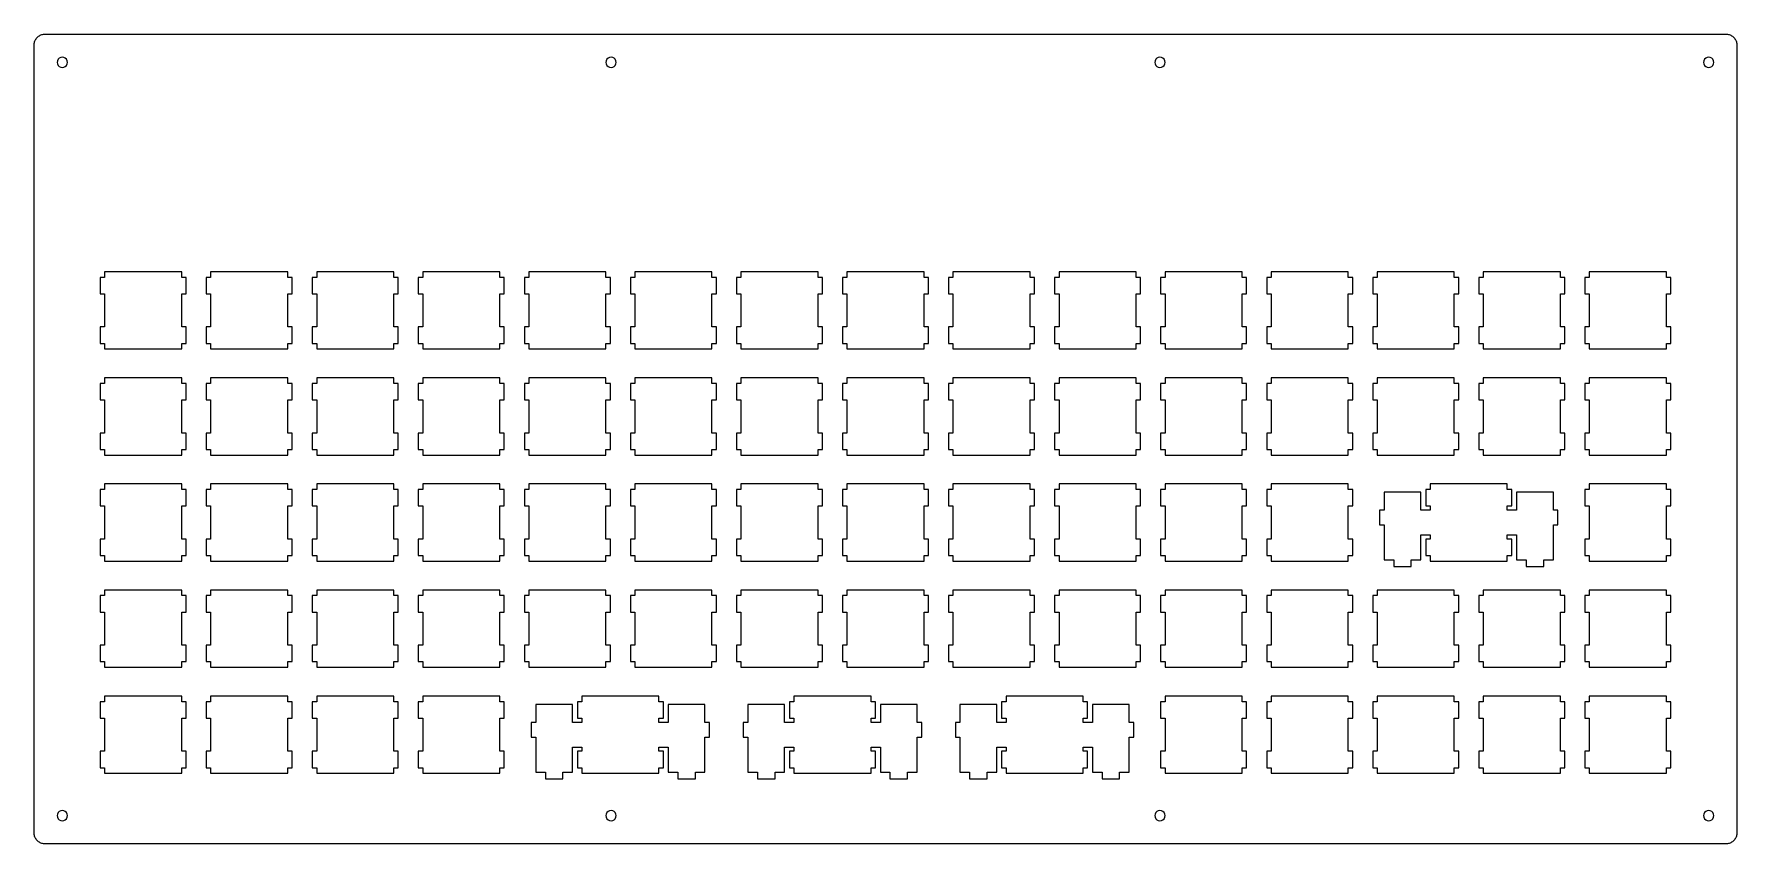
# Model space of a CAD drawing. Extents: x 0 to 306, y 0 to 146.
import ezdxf

# ---------------------------------------------------------------- set-up
doc = ezdxf.new("R2010")
doc.units = 0
doc.layers.get('0').update_dxf_attribs({"linetype": 'CONTINUOUS'})

msp = doc.modelspace()

# ---------------------------------------------------------------- linework, layer by layer
at = {"color": 0}
for p, q in [((0.10197, 143.758), (0.11989, 143.915)), ((0.11989, 143.915), (0.15021, 144.068)), ((0.15021, 144.068), (0.19293, 144.221)), ((0.19293, 144.221), (0.24805, 144.367)), ((0.24805, 144.367), (0.31282, 144.509)), ((0.31282, 144.509), (0.38999, 144.647)), ((0.38999, 144.647), (0.4768, 144.778)), ((0.4768, 144.778), (0.57464, 144.901)), ((0.57464, 144.901), (0.68075, 145.016)), ((0.68075, 145.016), (0.79651, 145.123)), ((0.79651, 145.123), (0.91915, 145.22)), ((0.91915, 145.22), (1.05006, 145.307)), ((1.05006, 145.307), (1.18787, 145.384)), ((1.18787, 145.384), (1.32981, 145.449)), ((1.32981, 145.449), (1.47588, 145.504)), ((1.47588, 145.504), (1.62884, 145.547)), ((1.62884, 145.547), (1.7818, 145.577)), ((1.7818, 145.577), (1.9389, 145.595)), ((1.9389, 145.595), (2.096, 145.602)), ((2.096, 145.602), (303.997, 145.602)), ((303.997, 145.602), (304.152, 145.595)), ((304.152, 145.595), (304.308, 145.577)), ((304.308, 145.577), (304.462, 145.547)), ((304.462, 145.547), (304.614, 145.504)), ((304.614, 145.504), (304.762, 145.449)), ((304.762, 145.449), (304.903, 145.384)), ((304.903, 145.384), (305.041, 145.307)), ((305.041, 145.307), (305.172, 145.22)), ((305.172, 145.22), (305.295, 145.123)), ((305.295, 145.123), (305.41, 145.016)), ((305.41, 145.016), (305.516, 144.901)), ((305.516, 144.901), (305.615, 144.778)), ((305.615, 144.778), (305.701, 144.647)), ((305.701, 144.647), (305.778, 144.509)), ((305.778, 144.509), (305.843, 144.367)), ((305.843, 144.367), (305.898, 144.221)), ((305.898, 144.221), (305.941, 144.068)), ((305.941, 144.068), (305.971, 143.915)), ((305.971, 143.915), (305.989, 143.758)), ((0.09508, 143.601), (0.10197, 143.758)), ((0.09508, 2.20211), (0.09508, 143.601)), ((4.28985, 140.812), (4.24575, 140.528)), ((4.42214, 141.071), (4.28985, 140.812)), ((4.62608, 141.275), (4.42214, 141.071)), ((4.88516, 141.407), (4.62608, 141.275)), ((5.17042, 141.453), (4.88516, 141.407)), ((5.45564, 141.407), (5.17042, 141.453)), ((5.71334, 141.275), (5.45564, 141.407)), ((5.91866, 141.071), (5.71334, 141.275)), ((6.04957, 140.812), (5.91866, 141.071)), ((6.09505, 140.528), (6.04957, 140.812)), ((102.873, 140.812), (102.828, 140.527)), ((103.005, 141.071), (102.873, 140.812)), ((103.21, 141.275), (103.005, 141.071)), ((103.467, 141.407), (103.21, 141.275)), ((103.754, 141.453), (103.467, 141.407)), ((104.039, 141.407), (103.754, 141.453)), ((104.297, 141.275), (104.039, 141.407)), ((104.502, 141.071), (104.297, 141.275)), ((104.633, 140.812), (104.502, 141.071)), ((104.679, 140.527), (104.633, 140.812)), ((201.458, 140.812), (201.413, 140.527)), ((201.589, 141.071), (201.458, 140.812)), ((201.793, 141.275), (201.589, 141.071)), ((202.052, 141.407), (201.793, 141.275)), ((202.337, 141.453), (202.052, 141.407)), ((202.624, 141.407), (202.337, 141.453)), ((202.882, 141.275), (202.624, 141.407)), ((203.086, 141.071), (202.882, 141.275)), ((203.218, 140.812), (203.086, 141.071)), ((203.262, 140.527), (203.218, 140.812)), ((300.042, 140.812), (299.996, 140.527)), ((300.173, 141.071), (300.042, 140.812)), ((300.378, 141.275), (300.173, 141.071)), ((300.635, 141.407), (300.378, 141.275)), ((300.921, 141.453), (300.635, 141.407)), ((301.206, 141.407), (300.921, 141.453)), ((301.465, 141.275), (301.206, 141.407)), ((301.669, 141.071), (301.465, 141.275)), ((301.8, 140.812), (301.669, 141.071)), ((301.847, 140.527), (301.8, 140.812)), ((305.989, 143.758), (305.996, 143.601)), ((305.996, 143.601), (305.996, 2.20073)), ((4.24575, 140.528), (4.28985, 140.242)), ((4.28985, 140.242), (4.42214, 139.984)), ((4.42214, 139.984), (4.62608, 139.779)), ((4.62608, 139.779), (4.88516, 139.648)), ((4.88516, 139.648), (5.17042, 139.602)), ((5.17042, 139.602), (5.45564, 139.648)), ((5.45564, 139.648), (5.71334, 139.779)), ((5.71334, 139.779), (5.91866, 139.984)), ((5.91866, 139.984), (6.04957, 140.242)), ((6.04957, 140.242), (6.09505, 140.528)), ((102.828, 140.527), (102.873, 140.242)), ((102.873, 140.242), (103.005, 139.984)), ((103.005, 139.984), (103.21, 139.779)), ((103.21, 139.779), (103.467, 139.648)), ((103.467, 139.648), (103.754, 139.602)), ((103.754, 139.602), (104.039, 139.648)), ((104.039, 139.648), (104.297, 139.779)), ((104.297, 139.779), (104.502, 139.984)), ((104.502, 139.984), (104.633, 140.242)), ((104.633, 140.242), (104.679, 140.527)), ((201.413, 140.527), (201.458, 140.242)), ((201.458, 140.242), (201.589, 139.984)), ((201.589, 139.984), (201.793, 139.779)), ((201.793, 139.779), (202.052, 139.648)), ((202.052, 139.648), (202.337, 139.602)), ((202.337, 139.602), (202.624, 139.648)), ((202.624, 139.648), (202.882, 139.779)), ((202.882, 139.779), (203.086, 139.984)), ((203.086, 139.984), (203.218, 140.242)), ((203.218, 140.242), (203.262, 140.527)), ((299.996, 140.527), (300.042, 140.242)), ((300.042, 140.242), (300.173, 139.984)), ((300.173, 139.984), (300.378, 139.779)), ((300.378, 139.779), (300.635, 139.648)), ((300.635, 139.648), (300.921, 139.602)), ((300.921, 139.602), (301.206, 139.648)), ((301.206, 139.648), (301.465, 139.779)), ((301.465, 139.779), (301.669, 139.984)), ((301.669, 139.984), (301.8, 140.242)), ((301.8, 140.242), (301.847, 140.527)), ((12.7703, 101.927), (11.971, 101.927)), ((11.971, 101.927), (11.971, 98.9764)), ((12.7703, 102.927), (12.7703, 101.927)), ((26.6209, 102.927), (12.7703, 102.927)), ((26.6209, 101.927), (26.6209, 102.927)), ((27.4202, 101.927), (26.6209, 101.927)), ((27.4202, 98.9764), (27.4202, 101.927)), ((31.8203, 101.927), (31.021, 101.927)), ((31.021, 101.927), (31.021, 98.9764)), ((31.8203, 102.927), (31.8203, 101.927)), ((45.671, 102.927), (31.8203, 102.927)), ((45.671, 101.927), (45.671, 102.927)), ((46.4704, 101.927), (45.671, 101.927)), ((46.4704, 98.9764), (46.4704, 101.927)), ((50.8702, 101.927), (50.0712, 101.927)), ((50.0712, 101.927), (50.0712, 98.9764)), ((50.8702, 102.927), (50.8702, 101.927)), ((64.721, 102.927), (50.8702, 102.927)), ((64.721, 101.927), (64.721, 102.927)), ((65.5204, 101.927), (64.721, 101.927)), ((65.5204, 98.9764), (65.5204, 101.927)), ((69.9202, 101.927), (69.1212, 101.927)), ((69.1212, 101.927), (69.1212, 98.9764)), ((69.9202, 102.927), (69.9202, 101.927)), ((83.771, 102.927), (69.9202, 102.927)), ((83.771, 101.927), (83.771, 102.927)), ((84.5704, 101.927), (83.771, 101.927)), ((84.5704, 98.9764), (84.5704, 101.927)), ((88.9702, 101.927), (88.1712, 101.927)), ((88.1712, 101.927), (88.1712, 98.9764)), ((88.9702, 102.927), (88.9702, 101.927)), ((102.821, 102.927), (88.9702, 102.927)), ((102.821, 101.927), (102.821, 102.927)), ((103.619, 101.927), (102.821, 101.927)), ((103.619, 98.9764), (103.619, 101.927)), ((108.02, 101.927), (107.221, 101.927)), ((107.221, 101.927), (107.221, 98.9764)), ((108.02, 102.927), (108.02, 101.927)), ((121.87, 102.927), (108.02, 102.927)), ((121.87, 101.927), (121.87, 102.927)), ((122.669, 101.927), (121.87, 101.927)), ((122.669, 98.9764), (122.669, 101.927)), ((127.07, 101.927), (126.271, 101.927)), ((126.271, 101.927), (126.271, 98.9764)), ((127.07, 102.927), (127.07, 101.927)), ((140.921, 102.927), (127.07, 102.927)), ((140.921, 101.927), (140.921, 102.927)), ((141.72, 101.927), (140.921, 101.927)), ((141.72, 98.9764), (141.72, 101.927)), ((146.12, 101.927), (145.321, 101.927)), ((145.321, 101.927), (145.321, 98.9764)), ((146.12, 102.927), (146.12, 101.927)), ((159.971, 102.927), (146.12, 102.927)), ((159.971, 101.927), (159.971, 102.927)), ((160.77, 101.927), (159.971, 101.927)), ((160.77, 98.9764), (160.77, 101.927)), ((165.17, 101.927), (164.371, 101.927)), ((164.371, 101.927), (164.371, 98.9764)), ((165.17, 102.927), (165.17, 101.927)), ((179.021, 102.927), (165.17, 102.927)), ((179.021, 101.927), (179.021, 102.927)), ((179.82, 101.927), (179.021, 101.927)), ((179.82, 98.9764), (179.82, 101.927)), ((184.22, 101.927), (183.421, 101.927)), ((183.421, 101.927), (183.421, 98.9764)), ((184.22, 102.927), (184.22, 101.927)), ((198.071, 102.927), (184.22, 102.927)), ((198.071, 101.927), (198.071, 102.927)), ((198.87, 101.927), (198.071, 101.927)), ((198.87, 98.9764), (198.87, 101.927)), ((203.27, 101.927), (202.471, 101.927)), ((202.471, 101.927), (202.471, 98.9764)), ((203.27, 102.927), (203.27, 101.927)), ((217.121, 102.927), (203.27, 102.927)), ((217.121, 101.927), (217.121, 102.927)), ((217.92, 101.927), (217.121, 101.927)), ((217.92, 98.9764), (217.92, 101.927)), ((222.32, 101.927), (221.521, 101.927)), ((221.521, 101.927), (221.521, 98.9764)), ((222.32, 102.927), (222.32, 101.927)), ((236.171, 102.927), (222.32, 102.927)), ((236.171, 101.927), (236.171, 102.927)), ((236.97, 101.927), (236.171, 101.927)), ((236.97, 98.9764), (236.97, 101.927)), ((241.37, 101.927), (240.571, 101.927)), ((240.571, 101.927), (240.571, 98.9764)), ((241.37, 102.927), (241.37, 101.927)), ((255.221, 102.927), (241.37, 102.927)), ((255.221, 101.927), (255.221, 102.927)), ((256.02, 101.927), (255.221, 101.927)), ((256.02, 98.9764), (256.02, 101.927)), ((260.42, 101.927), (259.621, 101.927)), ((259.621, 101.927), (259.621, 98.9764)), ((260.42, 102.927), (260.42, 101.927)), ((274.271, 102.927), (260.42, 102.927)), ((274.271, 101.927), (274.271, 102.927)), ((275.07, 101.927), (274.271, 101.927)), ((275.07, 98.9764), (275.07, 101.927)), ((279.47, 101.927), (278.671, 101.927)), ((278.671, 101.927), (278.671, 98.9764)), ((279.47, 102.927), (279.47, 101.927)), ((293.321, 102.927), (279.47, 102.927)), ((293.321, 101.927), (293.321, 102.927)), ((294.12, 101.927), (293.321, 101.927)), ((294.12, 98.9764), (294.12, 101.927)), ((11.971, 98.9764), (12.7703, 98.9764)), ((12.7703, 98.9764), (12.7703, 93.0271)), ((26.6209, 93.0271), (26.6209, 98.9764)), ((26.6209, 98.9764), (27.4202, 98.9764)), ((31.021, 98.9764), (31.8203, 98.9764)), ((31.8203, 98.9764), (31.8203, 93.0271)), ((45.671, 93.0271), (45.671, 98.9764)), ((45.671, 98.9764), (46.4704, 98.9764)), ((50.0712, 98.9764), (50.8702, 98.9764)), ((50.8702, 98.9764), (50.8702, 93.0271)), ((64.721, 93.0271), (64.721, 98.9764)), ((64.721, 98.9764), (65.5204, 98.9764)), ((69.1212, 98.9764), (69.9202, 98.9764)), ((69.9202, 98.9764), (69.9202, 93.0271)), ((83.771, 93.0271), (83.771, 98.9764)), ((83.771, 98.9764), (84.5704, 98.9764)), ((88.1712, 98.9764), (88.9702, 98.9764)), ((88.9702, 98.9764), (88.9702, 93.0271)), ((102.821, 93.0271), (102.821, 98.9764)), ((102.821, 98.9764), (103.619, 98.9764)), ((107.221, 98.9764), (108.02, 98.9764)), ((108.02, 98.9764), (108.02, 93.0271)), ((121.87, 93.0271), (121.87, 98.9764)), ((121.87, 98.9764), (122.669, 98.9764)), ((126.271, 98.9764), (127.07, 98.9764)), ((127.07, 98.9764), (127.07, 93.0271)), ((140.921, 93.0271), (140.921, 98.9764)), ((140.921, 98.9764), (141.72, 98.9764)), ((145.321, 98.9764), (146.12, 98.9764)), ((146.12, 98.9764), (146.12, 93.0271)), ((159.971, 93.0271), (159.971, 98.9764)), ((159.971, 98.9764), (160.77, 98.9764)), ((164.371, 98.9764), (165.17, 98.9764)), ((165.17, 98.9764), (165.17, 93.0271)), ((179.021, 93.0271), (179.021, 98.9764)), ((179.021, 98.9764), (179.82, 98.9764)), ((183.421, 98.9764), (184.22, 98.9764)), ((184.22, 98.9764), (184.22, 93.0271)), ((198.071, 93.0271), (198.071, 98.9764)), ((198.071, 98.9764), (198.87, 98.9764)), ((202.471, 98.9764), (203.27, 98.9764)), ((203.27, 98.9764), (203.27, 93.0271)), ((217.121, 93.0271), (217.121, 98.9764)), ((217.121, 98.9764), (217.92, 98.9764)), ((221.521, 98.9764), (222.32, 98.9764)), ((222.32, 98.9764), (222.32, 93.0271)), ((236.171, 93.0271), (236.171, 98.9764)), ((236.171, 98.9764), (236.97, 98.9764)), ((240.571, 98.9764), (241.37, 98.9764)), ((241.37, 98.9764), (241.37, 93.0271)), ((255.221, 93.0271), (255.221, 98.9764)), ((255.221, 98.9764), (256.02, 98.9764)), ((259.621, 98.9764), (260.42, 98.9764)), ((260.42, 98.9764), (260.42, 93.0271)), ((274.271, 93.0271), (274.271, 98.9764)), ((274.271, 98.9764), (275.07, 98.9764)), ((278.671, 98.9764), (279.47, 98.9764)), ((279.47, 98.9764), (279.47, 93.0271)), ((293.321, 93.0271), (293.321, 98.9764)), ((293.321, 98.9764), (294.12, 98.9764)), ((12.7703, 93.0271), (11.971, 93.0271)), ((11.971, 93.0271), (11.971, 90.0769)), ((27.4202, 93.0271), (26.6209, 93.0271)), ((27.4202, 90.0769), (27.4202, 93.0271)), ((31.8203, 93.0271), (31.021, 93.0271)), ((31.021, 93.0271), (31.021, 90.0769)), ((46.4704, 93.0271), (45.671, 93.0271)), ((46.4704, 90.0769), (46.4704, 93.0271)), ((50.8702, 93.0271), (50.0712, 93.0271)), ((50.0712, 93.0271), (50.0712, 90.0769)), ((65.5204, 93.0271), (64.721, 93.0271)), ((65.5204, 90.0769), (65.5204, 93.0271)), ((69.9202, 93.0271), (69.1212, 93.0271)), ((69.1212, 93.0271), (69.1212, 90.0769)), ((84.5704, 93.0271), (83.771, 93.0271)), ((84.5704, 90.0769), (84.5704, 93.0271)), ((88.9702, 93.0271), (88.1712, 93.0271)), ((88.1712, 93.0271), (88.1712, 90.0769)), ((103.619, 93.0271), (102.821, 93.0271)), ((103.619, 90.0769), (103.619, 93.0271)), ((108.02, 93.0271), (107.221, 93.0271)), ((107.221, 93.0271), (107.221, 90.0769)), ((122.669, 93.0271), (121.87, 93.0271)), ((122.669, 90.0769), (122.669, 93.0271)), ((127.07, 93.0271), (126.271, 93.0271)), ((126.271, 93.0271), (126.271, 90.0769)), ((141.72, 93.0271), (140.921, 93.0271)), ((141.72, 90.0769), (141.72, 93.0271)), ((146.12, 93.0271), (145.321, 93.0271)), ((145.321, 93.0271), (145.321, 90.0769)), ((160.77, 93.0271), (159.971, 93.0271)), ((160.77, 90.0769), (160.77, 93.0271)), ((165.17, 93.0271), (164.371, 93.0271)), ((164.371, 93.0271), (164.371, 90.0769)), ((179.82, 93.0271), (179.021, 93.0271)), ((179.82, 90.0769), (179.82, 93.0271)), ((184.22, 93.0271), (183.421, 93.0271)), ((183.421, 93.0271), (183.421, 90.0769)), ((198.87, 93.0271), (198.071, 93.0271)), ((198.87, 90.0769), (198.87, 93.0271)), ((203.27, 93.0271), (202.471, 93.0271)), ((202.471, 93.0271), (202.471, 90.0769)), ((217.92, 93.0271), (217.121, 93.0271)), ((217.92, 90.0769), (217.92, 93.0271)), ((222.32, 93.0271), (221.521, 93.0271)), ((221.521, 93.0271), (221.521, 90.0769)), ((236.97, 93.0271), (236.171, 93.0271)), ((236.97, 90.0769), (236.97, 93.0271)), ((241.37, 93.0271), (240.571, 93.0271)), ((240.571, 93.0271), (240.571, 90.0769)), ((256.02, 93.0271), (255.221, 93.0271)), ((256.02, 90.0769), (256.02, 93.0271)), ((260.42, 93.0271), (259.621, 93.0271)), ((259.621, 93.0271), (259.621, 90.0769)), ((275.07, 93.0271), (274.271, 93.0271)), ((275.07, 90.0769), (275.07, 93.0271)), ((279.47, 93.0271), (278.671, 93.0271)), ((278.671, 93.0271), (278.671, 90.0769)), ((294.12, 93.0271), (293.321, 93.0271)), ((294.12, 90.0769), (294.12, 93.0271)), ((11.971, 90.0769), (12.7703, 90.0769)), ((12.7703, 90.0769), (12.7703, 89.0764)), ((12.7703, 89.0764), (26.6209, 89.0764)), ((26.6209, 89.0764), (26.6209, 90.0769)), ((26.6209, 90.0769), (27.4202, 90.0769)), ((31.021, 90.0769), (31.8203, 90.0769)), ((31.8203, 90.0769), (31.8203, 89.0764)), ((31.8203, 89.0764), (45.671, 89.0764)), ((45.671, 89.0764), (45.671, 90.0769)), ((45.671, 90.0769), (46.4704, 90.0769)), ((50.0712, 90.0769), (50.8702, 90.0769)), ((50.8702, 90.0769), (50.8702, 89.0764)), ((50.8702, 89.0764), (64.721, 89.0764)), ((64.721, 89.0764), (64.721, 90.0769)), ((64.721, 90.0769), (65.5204, 90.0769)), ((69.1212, 90.0769), (69.9202, 90.0769)), ((69.9202, 90.0769), (69.9202, 89.0764)), ((69.9202, 89.0764), (83.771, 89.0764)), ((83.771, 89.0764), (83.771, 90.0769)), ((83.771, 90.0769), (84.5704, 90.0769)), ((88.1712, 90.0769), (88.9702, 90.0769)), ((88.9702, 90.0769), (88.9702, 89.0764)), ((88.9702, 89.0764), (102.821, 89.0764)), ((102.821, 89.0764), (102.821, 90.0769)), ((102.821, 90.0769), (103.619, 90.0769)), ((107.221, 90.0769), (108.02, 90.0769)), ((108.02, 90.0769), (108.02, 89.0764)), ((108.02, 89.0764), (121.87, 89.0764)), ((121.87, 89.0764), (121.87, 90.0769)), ((121.87, 90.0769), (122.669, 90.0769)), ((126.271, 90.0769), (127.07, 90.0769)), ((127.07, 90.0769), (127.07, 89.0764)), ((127.07, 89.0764), (140.921, 89.0764)), ((140.921, 89.0764), (140.921, 90.0769)), ((140.921, 90.0769), (141.72, 90.0769)), ((145.321, 90.0769), (146.12, 90.0769)), ((146.12, 90.0769), (146.12, 89.0764)), ((146.12, 89.0764), (159.971, 89.0764)), ((159.971, 89.0764), (159.971, 90.0769)), ((159.971, 90.0769), (160.77, 90.0769)), ((164.371, 90.0769), (165.17, 90.0769)), ((165.17, 90.0769), (165.17, 89.0764)), ((165.17, 89.0764), (179.021, 89.0764)), ((179.021, 89.0764), (179.021, 90.0769)), ((179.021, 90.0769), (179.82, 90.0769)), ((183.421, 90.0769), (184.22, 90.0769)), ((184.22, 90.0769), (184.22, 89.0764)), ((184.22, 89.0764), (198.071, 89.0764)), ((198.071, 89.0764), (198.071, 90.0769)), ((198.071, 90.0769), (198.87, 90.0769)), ((202.471, 90.0769), (203.27, 90.0769)), ((203.27, 90.0769), (203.27, 89.0764)), ((203.27, 89.0764), (217.121, 89.0764)), ((217.121, 89.0764), (217.121, 90.0769)), ((217.121, 90.0769), (217.92, 90.0769)), ((221.521, 90.0769), (222.32, 90.0769)), ((222.32, 90.0769), (222.32, 89.0764)), ((222.32, 89.0764), (236.171, 89.0764)), ((236.171, 89.0764), (236.171, 90.0769)), ((236.171, 90.0769), (236.97, 90.0769)), ((240.571, 90.0769), (241.37, 90.0769)), ((241.37, 90.0769), (241.37, 89.0764)), ((241.37, 89.0764), (255.221, 89.0764)), ((255.221, 89.0764), (255.221, 90.0769)), ((255.221, 90.0769), (256.02, 90.0769)), ((259.621, 90.0769), (260.42, 90.0769)), ((260.42, 90.0769), (260.42, 89.0764)), ((260.42, 89.0764), (274.271, 89.0764)), ((274.271, 89.0764), (274.271, 90.0769)), ((274.271, 90.0769), (275.07, 90.0769)), ((278.671, 90.0769), (279.47, 90.0769)), ((279.47, 90.0769), (279.47, 89.0764)), ((279.47, 89.0764), (293.321, 89.0764)), ((293.321, 89.0764), (293.321, 90.0769)), ((293.321, 90.0769), (294.12, 90.0769)), ((12.7703, 82.8767), (11.971, 82.8767)), ((11.971, 82.8767), (11.971, 79.9264)), ((12.7703, 83.8771), (12.7703, 82.8767)), ((26.6209, 83.8771), (12.7703, 83.8771)), ((26.6209, 82.8767), (26.6209, 83.8771)), ((27.4202, 82.8767), (26.6209, 82.8767)), ((27.4202, 79.9264), (27.4202, 82.8767)), ((31.8203, 82.8767), (31.021, 82.8767)), ((31.021, 82.8767), (31.021, 79.9264)), ((31.8203, 83.8771), (31.8203, 82.8767)), ((45.671, 83.8771), (31.8203, 83.8771)), ((45.671, 82.8767), (45.671, 83.8771)), ((46.4704, 82.8767), (45.671, 82.8767)), ((46.4704, 79.9264), (46.4704, 82.8767)), ((50.8702, 82.8767), (50.0712, 82.8767)), ((50.0712, 82.8767), (50.0712, 79.9264)), ((50.8702, 83.8771), (50.8702, 82.8767)), ((64.721, 83.8771), (50.8702, 83.8771)), ((64.721, 82.8767), (64.721, 83.8771)), ((65.5204, 82.8767), (64.721, 82.8767)), ((65.5204, 79.9264), (65.5204, 82.8767)), ((69.9202, 82.8767), (69.1212, 82.8767)), ((69.1212, 82.8767), (69.1212, 79.9264)), ((69.9202, 83.8771), (69.9202, 82.8767)), ((83.771, 83.8771), (69.9202, 83.8771)), ((83.771, 82.8767), (83.771, 83.8771)), ((84.5704, 82.8767), (83.771, 82.8767)), ((84.5704, 79.9264), (84.5704, 82.8767)), ((88.9702, 82.8767), (88.1712, 82.8767)), ((88.1712, 82.8767), (88.1712, 79.9264)), ((88.9702, 83.8771), (88.9702, 82.8767)), ((102.821, 83.8771), (88.9702, 83.8771)), ((102.821, 82.8767), (102.821, 83.8771)), ((103.619, 82.8767), (102.821, 82.8767)), ((103.619, 79.9264), (103.619, 82.8767)), ((108.02, 82.8767), (107.221, 82.8767)), ((107.221, 82.8767), (107.221, 79.9264)), ((108.02, 83.8771), (108.02, 82.8767)), ((121.87, 83.8771), (108.02, 83.8771)), ((121.87, 82.8767), (121.87, 83.8771)), ((122.669, 82.8767), (121.87, 82.8767)), ((122.669, 79.9264), (122.669, 82.8767)), ((127.07, 82.8767), (126.271, 82.8767)), ((126.271, 82.8767), (126.271, 79.9264)), ((127.07, 83.8771), (127.07, 82.8767)), ((140.921, 83.8771), (127.07, 83.8771)), ((140.921, 82.8767), (140.921, 83.8771)), ((141.72, 82.8767), (140.921, 82.8767)), ((141.72, 79.9264), (141.72, 82.8767)), ((146.12, 82.8767), (145.321, 82.8767)), ((145.321, 82.8767), (145.321, 79.9264)), ((146.12, 83.8771), (146.12, 82.8767)), ((159.971, 83.8771), (146.12, 83.8771)), ((159.971, 82.8767), (159.971, 83.8771)), ((160.77, 82.8767), (159.971, 82.8767)), ((160.77, 79.9264), (160.77, 82.8767)), ((165.17, 82.8767), (164.371, 82.8767)), ((164.371, 82.8767), (164.371, 79.9264)), ((165.17, 83.8771), (165.17, 82.8767)), ((179.021, 83.8771), (165.17, 83.8771)), ((179.021, 82.8767), (179.021, 83.8771)), ((179.82, 82.8767), (179.021, 82.8767)), ((179.82, 79.9264), (179.82, 82.8767)), ((184.22, 82.8767), (183.421, 82.8767)), ((183.421, 82.8767), (183.421, 79.9264)), ((184.22, 83.8771), (184.22, 82.8767)), ((198.071, 83.8771), (184.22, 83.8771)), ((198.071, 82.8767), (198.071, 83.8771)), ((198.87, 82.8767), (198.071, 82.8767)), ((198.87, 79.9264), (198.87, 82.8767)), ((203.27, 82.8767), (202.471, 82.8767)), ((202.471, 82.8767), (202.471, 79.9264)), ((203.27, 83.8771), (203.27, 82.8767)), ((217.121, 83.8771), (203.27, 83.8771)), ((217.121, 82.8767), (217.121, 83.8771)), ((217.92, 82.8767), (217.121, 82.8767)), ((217.92, 79.9264), (217.92, 82.8767)), ((222.32, 82.8767), (221.521, 82.8767)), ((221.521, 82.8767), (221.521, 79.9264)), ((222.32, 83.8771), (222.32, 82.8767)), ((236.171, 83.8771), (222.32, 83.8771)), ((236.171, 82.8767), (236.171, 83.8771)), ((236.97, 82.8767), (236.171, 82.8767)), ((236.97, 79.9264), (236.97, 82.8767)), ((241.37, 82.8767), (240.571, 82.8767)), ((240.571, 82.8767), (240.571, 79.9264)), ((241.37, 83.8771), (241.37, 82.8767)), ((255.221, 83.8771), (241.37, 83.8771)), ((255.221, 82.8767), (255.221, 83.8771)), ((256.02, 82.8767), (255.221, 82.8767)), ((256.02, 79.9264), (256.02, 82.8767)), ((260.42, 82.8767), (259.621, 82.8767)), ((259.621, 82.8767), (259.621, 79.9264)), ((260.42, 83.8771), (260.42, 82.8767)), ((274.271, 83.8771), (260.42, 83.8771)), ((274.271, 82.8767), (274.271, 83.8771)), ((275.07, 82.8767), (274.271, 82.8767)), ((275.07, 79.9264), (275.07, 82.8767)), ((279.47, 82.8767), (278.671, 82.8767)), ((278.671, 82.8767), (278.671, 79.9264)), ((279.47, 83.8771), (279.47, 82.8767)), ((293.321, 83.8771), (279.47, 83.8771)), ((293.321, 82.8767), (293.321, 83.8771)), ((294.12, 82.8767), (293.321, 82.8767)), ((294.12, 79.9264), (294.12, 82.8767)), ((11.971, 79.9264), (12.7703, 79.9264)), ((12.7703, 79.9264), (12.7703, 73.9771)), ((26.6209, 73.9771), (26.6209, 79.9264)), ((26.6209, 79.9264), (27.4202, 79.9264)), ((31.021, 79.9264), (31.8203, 79.9264)), ((31.8203, 79.9264), (31.8203, 73.9771)), ((45.671, 73.9771), (45.671, 79.9264)), ((45.671, 79.9264), (46.4704, 79.9264)), ((50.0712, 79.9264), (50.8702, 79.9264)), ((50.8702, 79.9264), (50.8702, 73.9771)), ((64.721, 73.9771), (64.721, 79.9264)), ((64.721, 79.9264), (65.5204, 79.9264)), ((69.1212, 79.9264), (69.9202, 79.9264)), ((69.9202, 79.9264), (69.9202, 73.9771)), ((83.771, 73.9771), (83.771, 79.9264)), ((83.771, 79.9264), (84.5704, 79.9264)), ((88.1712, 79.9264), (88.9702, 79.9264)), ((88.9702, 79.9264), (88.9702, 73.9771)), ((102.821, 73.9771), (102.821, 79.9264)), ((102.821, 79.9264), (103.619, 79.9264)), ((107.221, 79.9264), (108.02, 79.9264)), ((108.02, 79.9264), (108.02, 73.9771)), ((121.87, 73.9771), (121.87, 79.9264)), ((121.87, 79.9264), (122.669, 79.9264)), ((126.271, 79.9264), (127.07, 79.9264)), ((127.07, 79.9264), (127.07, 73.9771)), ((140.921, 73.9771), (140.921, 79.9264)), ((140.921, 79.9264), (141.72, 79.9264)), ((145.321, 79.9264), (146.12, 79.9264)), ((146.12, 79.9264), (146.12, 73.9771)), ((159.971, 73.9771), (159.971, 79.9264)), ((159.971, 79.9264), (160.77, 79.9264)), ((164.371, 79.9264), (165.17, 79.9264)), ((165.17, 79.9264), (165.17, 73.9771)), ((179.021, 73.9771), (179.021, 79.9264)), ((179.021, 79.9264), (179.82, 79.9264)), ((183.421, 79.9264), (184.22, 79.9264)), ((184.22, 79.9264), (184.22, 73.9771)), ((198.071, 73.9771), (198.071, 79.9264)), ((198.071, 79.9264), (198.87, 79.9264)), ((202.471, 79.9264), (203.27, 79.9264)), ((203.27, 79.9264), (203.27, 73.9771)), ((217.121, 73.9771), (217.121, 79.9264)), ((217.121, 79.9264), (217.92, 79.9264)), ((221.521, 79.9264), (222.32, 79.9264)), ((222.32, 79.9264), (222.32, 73.9771)), ((236.171, 73.9771), (236.171, 79.9264)), ((236.171, 79.9264), (236.97, 79.9264)), ((240.571, 79.9264), (241.37, 79.9264)), ((241.37, 79.9264), (241.37, 73.9771)), ((255.221, 73.9771), (255.221, 79.9264)), ((255.221, 79.9264), (256.02, 79.9264)), ((259.621, 79.9264), (260.42, 79.9264)), ((260.42, 79.9264), (260.42, 73.9771)), ((274.271, 73.9771), (274.271, 79.9264)), ((274.271, 79.9264), (275.07, 79.9264)), ((278.671, 79.9264), (279.47, 79.9264)), ((279.47, 79.9264), (279.47, 73.9771)), ((293.321, 73.9771), (293.321, 79.9264)), ((293.321, 79.9264), (294.12, 79.9264)), ((12.7703, 73.9771), (11.971, 73.9771)), ((11.971, 73.9771), (11.971, 71.0269)), ((27.4202, 73.9771), (26.6209, 73.9771)), ((27.4202, 71.0269), (27.4202, 73.9771)), ((31.8203, 73.9771), (31.021, 73.9771)), ((31.021, 73.9771), (31.021, 71.0269)), ((46.4704, 73.9771), (45.671, 73.9771)), ((46.4704, 71.0269), (46.4704, 73.9771)), ((50.8702, 73.9771), (50.0712, 73.9771)), ((50.0712, 73.9771), (50.0712, 71.0269)), ((65.5204, 73.9771), (64.721, 73.9771)), ((65.5204, 71.0269), (65.5204, 73.9771)), ((69.9202, 73.9771), (69.1212, 73.9771)), ((69.1212, 73.9771), (69.1212, 71.0269)), ((84.5704, 73.9771), (83.771, 73.9771)), ((84.5704, 71.0269), (84.5704, 73.9771)), ((88.9702, 73.9771), (88.1712, 73.9771)), ((88.1712, 73.9771), (88.1712, 71.0269)), ((103.619, 73.9771), (102.821, 73.9771)), ((103.619, 71.0269), (103.619, 73.9771)), ((108.02, 73.9771), (107.221, 73.9771)), ((107.221, 73.9771), (107.221, 71.0269)), ((122.669, 73.9771), (121.87, 73.9771)), ((122.669, 71.0269), (122.669, 73.9771)), ((127.07, 73.9771), (126.271, 73.9771)), ((126.271, 73.9771), (126.271, 71.0269)), ((141.72, 73.9771), (140.921, 73.9771)), ((141.72, 71.0269), (141.72, 73.9771)), ((146.12, 73.9771), (145.321, 73.9771)), ((145.321, 73.9771), (145.321, 71.0269)), ((160.77, 73.9771), (159.971, 73.9771)), ((160.77, 71.0269), (160.77, 73.9771)), ((165.17, 73.9771), (164.371, 73.9771)), ((164.371, 73.9771), (164.371, 71.0269)), ((179.82, 73.9771), (179.021, 73.9771)), ((179.82, 71.0269), (179.82, 73.9771)), ((184.22, 73.9771), (183.421, 73.9771)), ((183.421, 73.9771), (183.421, 71.0269)), ((198.87, 73.9771), (198.071, 73.9771)), ((198.87, 71.0269), (198.87, 73.9771)), ((203.27, 73.9771), (202.471, 73.9771)), ((202.471, 73.9771), (202.471, 71.0269)), ((217.92, 73.9771), (217.121, 73.9771)), ((217.92, 71.0269), (217.92, 73.9771)), ((222.32, 73.9771), (221.521, 73.9771)), ((221.521, 73.9771), (221.521, 71.0269)), ((236.97, 73.9771), (236.171, 73.9771)), ((236.97, 71.0269), (236.97, 73.9771)), ((241.37, 73.9771), (240.571, 73.9771)), ((240.571, 73.9771), (240.571, 71.0269)), ((256.02, 73.9771), (255.221, 73.9771)), ((256.02, 71.0269), (256.02, 73.9771)), ((260.42, 73.9771), (259.621, 73.9771)), ((259.621, 73.9771), (259.621, 71.0269)), ((275.07, 73.9771), (274.271, 73.9771)), ((275.07, 71.0269), (275.07, 73.9771)), ((279.47, 73.9771), (278.671, 73.9771)), ((278.671, 73.9771), (278.671, 71.0269)), ((294.12, 73.9771), (293.321, 73.9771)), ((294.12, 71.0269), (294.12, 73.9771)), ((11.971, 71.0269), (12.7703, 71.0269)), ((12.7703, 71.0269), (12.7703, 70.0264)), ((26.6209, 70.0264), (26.6209, 71.0269)), ((26.6209, 71.0269), (27.4202, 71.0269)), ((31.021, 71.0269), (31.8203, 71.0269)), ((31.8203, 71.0269), (31.8203, 70.0264)), ((45.671, 70.0264), (45.671, 71.0269)), ((45.671, 71.0269), (46.4704, 71.0269)), ((50.0712, 71.0269), (50.8702, 71.0269)), ((50.8702, 71.0269), (50.8702, 70.0264)), ((64.721, 70.0264), (64.721, 71.0269)), ((64.721, 71.0269), (65.5204, 71.0269)), ((69.1212, 71.0269), (69.9202, 71.0269)), ((69.9202, 71.0269), (69.9202, 70.0264)), ((83.771, 70.0264), (83.771, 71.0269)), ((83.771, 71.0269), (84.5704, 71.0269)), ((88.1712, 71.0269), (88.9702, 71.0269)), ((88.9702, 71.0269), (88.9702, 70.0264)), ((102.821, 70.0264), (102.821, 71.0269)), ((102.821, 71.0269), (103.619, 71.0269)), ((107.221, 71.0269), (108.02, 71.0269)), ((108.02, 71.0269), (108.02, 70.0264)), ((121.87, 70.0264), (121.87, 71.0269)), ((121.87, 71.0269), (122.669, 71.0269)), ((126.271, 71.0269), (127.07, 71.0269)), ((127.07, 71.0269), (127.07, 70.0264)), ((140.921, 70.0264), (140.921, 71.0269)), ((140.921, 71.0269), (141.72, 71.0269)), ((145.321, 71.0269), (146.12, 71.0269)), ((146.12, 71.0269), (146.12, 70.0264)), ((159.971, 70.0264), (159.971, 71.0269)), ((159.971, 71.0269), (160.77, 71.0269)), ((164.371, 71.0269), (165.17, 71.0269)), ((165.17, 71.0269), (165.17, 70.0264)), ((179.021, 70.0264), (179.021, 71.0269)), ((179.021, 71.0269), (179.82, 71.0269)), ((183.421, 71.0269), (184.22, 71.0269)), ((184.22, 71.0269), (184.22, 70.0264)), ((198.071, 70.0264), (198.071, 71.0269)), ((198.071, 71.0269), (198.87, 71.0269)), ((202.471, 71.0269), (203.27, 71.0269)), ((203.27, 71.0269), (203.27, 70.0264)), ((217.121, 70.0264), (217.121, 71.0269)), ((217.121, 71.0269), (217.92, 71.0269)), ((221.521, 71.0269), (222.32, 71.0269)), ((222.32, 71.0269), (222.32, 70.0264)), ((236.171, 70.0264), (236.171, 71.0269)), ((236.171, 71.0269), (236.97, 71.0269)), ((240.571, 71.0269), (241.37, 71.0269)), ((241.37, 71.0269), (241.37, 70.0264)), ((255.221, 70.0264), (255.221, 71.0269)), ((255.221, 71.0269), (256.02, 71.0269)), ((259.621, 71.0269), (260.42, 71.0269)), ((260.42, 71.0269), (260.42, 70.0264)), ((274.271, 70.0264), (274.271, 71.0269)), ((274.271, 71.0269), (275.07, 71.0269)), ((278.671, 71.0269), (279.47, 71.0269)), ((279.47, 71.0269), (279.47, 70.0264)), ((293.321, 70.0264), (293.321, 71.0269)), ((293.321, 71.0269), (294.12, 71.0269)), ((12.7703, 70.0264), (26.6209, 70.0264)), ((31.8203, 70.0264), (45.671, 70.0264)), ((50.8702, 70.0264), (64.721, 70.0264)), ((69.9202, 70.0264), (83.771, 70.0264)), ((88.9702, 70.0264), (102.821, 70.0264)), ((108.02, 70.0264), (121.87, 70.0264)), ((127.07, 70.0264), (140.921, 70.0264)), ((146.12, 70.0264), (159.971, 70.0264)), ((165.17, 70.0264), (179.021, 70.0264)), ((184.22, 70.0264), (198.071, 70.0264)), ((203.27, 70.0264), (217.121, 70.0264)), ((222.32, 70.0264), (236.171, 70.0264)), ((241.37, 70.0264), (255.221, 70.0264)), ((260.42, 70.0264), (274.271, 70.0264)), ((279.47, 70.0264), (293.321, 70.0264)), ((12.7703, 64.8271), (12.7703, 63.8267)), ((26.6209, 64.8271), (12.7703, 64.8271)), ((26.6209, 63.8267), (26.6209, 64.8271)), ((31.8203, 64.8271), (31.8203, 63.8267)), ((45.671, 64.8271), (31.8203, 64.8271)), ((45.671, 63.8267), (45.671, 64.8271)), ((50.8702, 64.8271), (50.8702, 63.8267)), ((64.721, 64.8271), (50.8702, 64.8271)), ((64.721, 63.8267), (64.721, 64.8271)), ((69.9202, 64.8271), (69.9202, 63.8267)), ((83.771, 64.8271), (69.9202, 64.8271)), ((83.771, 63.8267), (83.771, 64.8271)), ((88.9702, 64.8271), (88.9702, 63.8267)), ((102.821, 64.8271), (88.9702, 64.8271)), ((102.821, 63.8267), (102.821, 64.8271)), ((108.02, 64.8271), (108.02, 63.8267)), ((121.87, 64.8271), (108.02, 64.8271)), ((121.87, 63.8267), (121.87, 64.8271)), ((127.07, 64.8271), (127.07, 63.8267)), ((140.921, 64.8271), (127.07, 64.8271)), ((140.921, 63.8267), (140.921, 64.8271)), ((146.12, 64.8271), (146.12, 63.8267)), ((159.971, 64.8271), (146.12, 64.8271)), ((159.971, 63.8267), (159.971, 64.8271)), ((165.17, 64.8271), (165.17, 63.8267)), ((179.021, 64.8271), (165.17, 64.8271)), ((179.021, 63.8267), (179.021, 64.8271)), ((184.22, 64.8271), (184.22, 63.8267)), ((198.071, 64.8271), (184.22, 64.8271)), ((198.071, 63.8267), (198.071, 64.8271)), ((203.27, 64.8271), (203.27, 63.8267)), ((217.121, 64.8271), (203.27, 64.8271)), ((217.121, 63.8267), (217.121, 64.8271)), ((222.32, 64.8271), (222.32, 63.8267)), ((236.171, 64.8271), (222.32, 64.8271)), ((236.171, 63.8267), (236.171, 64.8271)), ((250.895, 64.8271), (250.895, 63.8267)), ((264.746, 64.8271), (250.895, 64.8271)), ((264.746, 63.8267), (264.746, 64.8271)), ((279.47, 64.8271), (279.47, 63.8267)), ((293.321, 64.8271), (279.47, 64.8271)), ((293.321, 63.8267), (293.321, 64.8271)), ((12.7703, 63.8267), (11.971, 63.8267)), ((11.971, 63.8267), (11.971, 60.8764)), ((27.4202, 63.8267), (26.6209, 63.8267)), ((27.4202, 60.8764), (27.4202, 63.8267)), ((31.8203, 63.8267), (31.021, 63.8267)), ((31.021, 63.8267), (31.021, 60.8764)), ((46.4704, 63.8267), (45.671, 63.8267)), ((46.4704, 60.8764), (46.4704, 63.8267)), ((50.8702, 63.8267), (50.0712, 63.8267)), ((50.0712, 63.8267), (50.0712, 60.8764)), ((65.5204, 63.8267), (64.721, 63.8267)), ((65.5204, 60.8764), (65.5204, 63.8267)), ((69.9202, 63.8267), (69.1212, 63.8267)), ((69.1212, 63.8267), (69.1212, 60.8764)), ((84.5704, 63.8267), (83.771, 63.8267)), ((84.5704, 60.8764), (84.5704, 63.8267)), ((88.9702, 63.8267), (88.1712, 63.8267)), ((88.1712, 63.8267), (88.1712, 60.8764)), ((103.619, 63.8267), (102.821, 63.8267)), ((103.619, 60.8764), (103.619, 63.8267)), ((108.02, 63.8267), (107.221, 63.8267)), ((107.221, 63.8267), (107.221, 60.8764)), ((122.669, 63.8267), (121.87, 63.8267)), ((122.669, 60.8764), (122.669, 63.8267)), ((127.07, 63.8267), (126.271, 63.8267)), ((126.271, 63.8267), (126.271, 60.8764)), ((141.72, 63.8267), (140.921, 63.8267)), ((141.72, 60.8764), (141.72, 63.8267)), ((146.12, 63.8267), (145.321, 63.8267)), ((145.321, 63.8267), (145.321, 60.8764)), ((160.77, 63.8267), (159.971, 63.8267)), ((160.77, 60.8764), (160.77, 63.8267)), ((165.17, 63.8267), (164.371, 63.8267)), ((164.371, 63.8267), (164.371, 60.8764)), ((179.82, 63.8267), (179.021, 63.8267)), ((179.82, 60.8764), (179.82, 63.8267)), ((184.22, 63.8267), (183.421, 63.8267)), ((183.421, 63.8267), (183.421, 60.8764)), ((198.87, 63.8267), (198.071, 63.8267)), ((198.87, 60.8764), (198.87, 63.8267)), ((203.27, 63.8267), (202.471, 63.8267)), ((202.471, 63.8267), (202.471, 60.8764)), ((217.92, 63.8267), (217.121, 63.8267)), ((217.92, 60.8764), (217.92, 63.8267)), ((222.32, 63.8267), (221.521, 63.8267)), ((221.521, 63.8267), (221.521, 60.8764)), ((236.97, 63.8267), (236.171, 63.8267)), ((236.97, 60.8764), (236.97, 63.8267)), ((249.221, 63.3568), (242.62, 63.3568)), ((242.62, 63.3568), (242.62, 60.1267)), ((249.221, 60.1267), (249.221, 63.3568)), ((250.895, 63.8267), (250.096, 63.8267)), ((250.096, 63.8267), (250.096, 60.8764)), ((265.545, 63.8267), (264.746, 63.8267)), ((265.545, 60.8764), (265.545, 63.8267)), ((273.021, 63.3568), (266.42, 63.3568)), ((266.42, 63.3568), (266.42, 60.1267)), ((273.021, 60.1267), (273.021, 63.3568)), ((279.47, 63.8267), (278.671, 63.8267)), ((278.671, 63.8267), (278.671, 60.8764)), ((294.12, 63.8267), (293.321, 63.8267)), ((294.12, 60.8764), (294.12, 63.8267)), ((11.971, 60.8764), (12.7703, 60.8764)), ((12.7703, 60.8764), (12.7703, 54.9271)), ((26.6209, 54.9271), (26.6209, 60.8764)), ((26.6209, 60.8764), (27.4202, 60.8764)), ((31.021, 60.8764), (31.8203, 60.8764)), ((31.8203, 60.8764), (31.8203, 54.9271)), ((45.671, 54.9271), (45.671, 60.8764)), ((45.671, 60.8764), (46.4704, 60.8764)), ((50.0712, 60.8764), (50.8702, 60.8764)), ((50.8702, 60.8764), (50.8702, 54.9271)), ((64.721, 54.9271), (64.721, 60.8764)), ((64.721, 60.8764), (65.5204, 60.8764)), ((69.1212, 60.8764), (69.9202, 60.8764)), ((69.9202, 60.8764), (69.9202, 54.9271)), ((83.771, 54.9271), (83.771, 60.8764)), ((83.771, 60.8764), (84.5704, 60.8764)), ((88.1712, 60.8764), (88.9702, 60.8764)), ((88.9702, 60.8764), (88.9702, 54.9271)), ((102.821, 54.9271), (102.821, 60.8764)), ((102.821, 60.8764), (103.619, 60.8764)), ((107.221, 60.8764), (108.02, 60.8764)), ((108.02, 60.8764), (108.02, 54.9271)), ((121.87, 54.9271), (121.87, 60.8764)), ((121.87, 60.8764), (122.669, 60.8764)), ((126.271, 60.8764), (127.07, 60.8764)), ((127.07, 60.8764), (127.07, 54.9271)), ((140.921, 54.9271), (140.921, 60.8764)), ((140.921, 60.8764), (141.72, 60.8764)), ((145.321, 60.8764), (146.12, 60.8764)), ((146.12, 60.8764), (146.12, 54.9271)), ((159.971, 54.9271), (159.971, 60.8764)), ((159.971, 60.8764), (160.77, 60.8764)), ((164.371, 60.8764), (165.17, 60.8764)), ((165.17, 60.8764), (165.17, 54.9271)), ((179.021, 54.9271), (179.021, 60.8764)), ((179.021, 60.8764), (179.82, 60.8764)), ((183.421, 60.8764), (184.22, 60.8764)), ((184.22, 60.8764), (184.22, 54.9271)), ((198.071, 54.9271), (198.071, 60.8764)), ((198.071, 60.8764), (198.87, 60.8764)), ((202.471, 60.8764), (203.27, 60.8764)), ((203.27, 60.8764), (203.27, 54.9271)), ((217.121, 54.9271), (217.121, 60.8764)), ((217.121, 60.8764), (217.92, 60.8764)), ((221.521, 60.8764), (222.32, 60.8764)), ((222.32, 60.8764), (222.32, 54.9271)), ((236.171, 54.9271), (236.171, 60.8764)), ((236.171, 60.8764), (236.97, 60.8764)), ((242.62, 60.1267), (241.796, 60.1267)), ((241.796, 60.1267), (241.796, 57.4767)), ((250.895, 60.1267), (249.221, 60.1267)), ((250.096, 60.8764), (250.895, 60.8764)), ((250.895, 60.8764), (250.895, 60.1267)), ((264.746, 60.1267), (264.746, 60.8764)), ((264.746, 60.8764), (265.545, 60.8764)), ((266.42, 60.1267), (264.746, 60.1267)), ((273.845, 60.1267), (273.021, 60.1267)), ((273.845, 57.4767), (273.845, 60.1267)), ((278.671, 60.8764), (279.47, 60.8764)), ((279.47, 60.8764), (279.47, 54.9271)), ((293.321, 54.9271), (293.321, 60.8764)), ((293.321, 60.8764), (294.12, 60.8764)), ((241.796, 57.4767), (242.62, 57.4767)), ((242.62, 57.4767), (242.62, 51.2064)), ((249.221, 51.2064), (249.221, 55.6768)), ((249.221, 55.6768), (250.895, 55.6768)), ((250.895, 55.6768), (250.895, 54.9271)), ((264.746, 54.9271), (264.746, 55.6768)), ((264.746, 55.6768), (266.42, 55.6768)), ((266.42, 55.6768), (266.42, 51.2064)), ((273.021, 51.2064), (273.021, 57.4767)), ((273.021, 57.4767), (273.845, 57.4767)), ((12.7703, 54.9271), (11.971, 54.9271)), ((11.971, 54.9271), (11.971, 51.9769)), ((27.4202, 54.9271), (26.6209, 54.9271)), ((27.4202, 51.9769), (27.4202, 54.9271)), ((31.8203, 54.9271), (31.021, 54.9271)), ((31.021, 54.9271), (31.021, 51.9769)), ((46.4704, 54.9271), (45.671, 54.9271)), ((46.4704, 51.9769), (46.4704, 54.9271)), ((50.8702, 54.9271), (50.0712, 54.9271)), ((50.0712, 54.9271), (50.0712, 51.9769)), ((65.5204, 54.9271), (64.721, 54.9271)), ((65.5204, 51.9769), (65.5204, 54.9271)), ((69.9202, 54.9271), (69.1212, 54.9271)), ((69.1212, 54.9271), (69.1212, 51.9769)), ((84.5704, 54.9271), (83.771, 54.9271)), ((84.5704, 51.9769), (84.5704, 54.9271)), ((88.9702, 54.9271), (88.1712, 54.9271)), ((88.1712, 54.9271), (88.1712, 51.9769)), ((103.619, 54.9271), (102.821, 54.9271)), ((103.619, 51.9769), (103.619, 54.9271)), ((108.02, 54.9271), (107.221, 54.9271)), ((107.221, 54.9271), (107.221, 51.9769)), ((122.669, 54.9271), (121.87, 54.9271)), ((122.669, 51.9769), (122.669, 54.9271)), ((127.07, 54.9271), (126.271, 54.9271)), ((126.271, 54.9271), (126.271, 51.9769)), ((141.72, 54.9271), (140.921, 54.9271)), ((141.72, 51.9769), (141.72, 54.9271)), ((146.12, 54.9271), (145.321, 54.9271)), ((145.321, 54.9271), (145.321, 51.9769)), ((160.77, 54.9271), (159.971, 54.9271)), ((160.77, 51.9769), (160.77, 54.9271)), ((165.17, 54.9271), (164.371, 54.9271)), ((164.371, 54.9271), (164.371, 51.9769)), ((179.82, 54.9271), (179.021, 54.9271)), ((179.82, 51.9769), (179.82, 54.9271)), ((184.22, 54.9271), (183.421, 54.9271)), ((183.421, 54.9271), (183.421, 51.9769)), ((198.87, 54.9271), (198.071, 54.9271)), ((198.87, 51.9769), (198.87, 54.9271)), ((203.27, 54.9271), (202.471, 54.9271)), ((202.471, 54.9271), (202.471, 51.9769)), ((217.92, 54.9271), (217.121, 54.9271)), ((217.92, 51.9769), (217.92, 54.9271)), ((222.32, 54.9271), (221.521, 54.9271)), ((221.521, 54.9271), (221.521, 51.9769)), ((236.97, 54.9271), (236.171, 54.9271)), ((236.97, 51.9769), (236.97, 54.9271)), ((250.895, 54.9271), (250.096, 54.9271)), ((250.096, 54.9271), (250.096, 51.9769)), ((265.545, 54.9271), (264.746, 54.9271)), ((265.545, 51.9769), (265.545, 54.9271)), ((279.47, 54.9271), (278.671, 54.9271)), ((278.671, 54.9271), (278.671, 51.9769)), ((294.12, 54.9271), (293.321, 54.9271)), ((294.12, 51.9769), (294.12, 54.9271)), ((11.971, 51.9769), (12.7703, 51.9769)), ((12.7703, 51.9769), (12.7703, 50.9764)), ((12.7703, 50.9764), (26.6209, 50.9764)), ((26.6209, 50.9764), (26.6209, 51.9769)), ((26.6209, 51.9769), (27.4202, 51.9769)), ((31.021, 51.9769), (31.8203, 51.9769)), ((31.8203, 51.9769), (31.8203, 50.9764)), ((31.8203, 50.9764), (45.671, 50.9764)), ((45.671, 50.9764), (45.671, 51.9769)), ((45.671, 51.9769), (46.4704, 51.9769)), ((50.0712, 51.9769), (50.8702, 51.9769)), ((50.8702, 51.9769), (50.8702, 50.9764)), ((50.8702, 50.9764), (64.721, 50.9764)), ((64.721, 50.9764), (64.721, 51.9769)), ((64.721, 51.9769), (65.5204, 51.9769)), ((69.1212, 51.9769), (69.9202, 51.9769)), ((69.9202, 51.9769), (69.9202, 50.9764)), ((69.9202, 50.9764), (83.771, 50.9764)), ((83.771, 50.9764), (83.771, 51.9769)), ((83.771, 51.9769), (84.5704, 51.9769)), ((88.1712, 51.9769), (88.9702, 51.9769)), ((88.9702, 51.9769), (88.9702, 50.9764)), ((88.9702, 50.9764), (102.821, 50.9764)), ((102.821, 50.9764), (102.821, 51.9769)), ((102.821, 51.9769), (103.619, 51.9769)), ((107.221, 51.9769), (108.02, 51.9769)), ((108.02, 51.9769), (108.02, 50.9764)), ((108.02, 50.9764), (121.87, 50.9764)), ((121.87, 50.9764), (121.87, 51.9769)), ((121.87, 51.9769), (122.669, 51.9769)), ((126.271, 51.9769), (127.07, 51.9769)), ((127.07, 51.9769), (127.07, 50.9764)), ((127.07, 50.9764), (140.921, 50.9764)), ((140.921, 50.9764), (140.921, 51.9769)), ((140.921, 51.9769), (141.72, 51.9769)), ((145.321, 51.9769), (146.12, 51.9769)), ((146.12, 51.9769), (146.12, 50.9764)), ((146.12, 50.9764), (159.971, 50.9764)), ((159.971, 50.9764), (159.971, 51.9769)), ((159.971, 51.9769), (160.77, 51.9769)), ((164.371, 51.9769), (165.17, 51.9769)), ((165.17, 51.9769), (165.17, 50.9764)), ((165.17, 50.9764), (179.021, 50.9764)), ((179.021, 50.9764), (179.021, 51.9769)), ((179.021, 51.9769), (179.82, 51.9769)), ((183.421, 51.9769), (184.22, 51.9769)), ((184.22, 51.9769), (184.22, 50.9764)), ((184.22, 50.9764), (198.071, 50.9764)), ((198.071, 50.9764), (198.071, 51.9769)), ((198.071, 51.9769), (198.87, 51.9769)), ((202.471, 51.9769), (203.27, 51.9769)), ((203.27, 51.9769), (203.27, 50.9764)), ((203.27, 50.9764), (217.121, 50.9764)), ((217.121, 50.9764), (217.121, 51.9769)), ((217.121, 51.9769), (217.92, 51.9769)), ((221.521, 51.9769), (222.32, 51.9769)), ((222.32, 51.9769), (222.32, 50.9764)), ((222.32, 50.9764), (236.171, 50.9764)), ((236.171, 50.9764), (236.171, 51.9769)), ((236.171, 51.9769), (236.97, 51.9769)), ((242.62, 51.2064), (244.346, 51.2064)), ((244.346, 51.2064), (244.346, 50.0063)), ((244.346, 50.0063), (247.496, 50.0063)), ((247.496, 50.0063), (247.496, 51.2064)), ((247.496, 51.2064), (249.221, 51.2064)), ((250.096, 51.9769), (250.895, 51.9769)), ((250.895, 51.9769), (250.895, 50.9764)), ((250.895, 50.9764), (264.746, 50.9764)), ((264.746, 50.9764), (264.746, 51.9769)), ((264.746, 51.9769), (265.545, 51.9769)), ((266.42, 51.2064), (268.146, 51.2064)), ((268.146, 51.2064), (268.146, 50.0063)), ((268.146, 50.0063), (271.296, 50.0063)), ((271.296, 50.0063), (271.296, 51.2064)), ((271.296, 51.2064), (273.021, 51.2064)), ((278.671, 51.9769), (279.47, 51.9769)), ((279.47, 51.9769), (279.47, 50.9764)), ((279.47, 50.9764), (293.321, 50.9764)), ((293.321, 50.9764), (293.321, 51.9769)), ((293.321, 51.9769), (294.12, 51.9769)), ((12.7703, 44.7767), (11.971, 44.7767)), ((11.971, 44.7767), (11.971, 41.8264)), ((12.7703, 45.7771), (12.7703, 44.7767)), ((26.6209, 45.7771), (12.7703, 45.7771)), ((26.6209, 44.7767), (26.6209, 45.7771)), ((27.4202, 44.7767), (26.6209, 44.7767)), ((27.4202, 41.8264), (27.4202, 44.7767)), ((31.8203, 44.7767), (31.021, 44.7767)), ((31.021, 44.7767), (31.021, 41.8264)), ((31.8203, 45.7771), (31.8203, 44.7767)), ((45.671, 45.7771), (31.8203, 45.7771)), ((45.671, 44.7767), (45.671, 45.7771)), ((46.4704, 44.7767), (45.671, 44.7767)), ((46.4704, 41.8264), (46.4704, 44.7767)), ((50.8702, 44.7767), (50.0712, 44.7767)), ((50.0712, 44.7767), (50.0712, 41.8264)), ((50.8702, 45.7771), (50.8702, 44.7767)), ((64.721, 45.7771), (50.8702, 45.7771)), ((64.721, 44.7767), (64.721, 45.7771)), ((65.5204, 44.7767), (64.721, 44.7767)), ((65.5204, 41.8264), (65.5204, 44.7767)), ((69.9202, 44.7767), (69.1212, 44.7767)), ((69.1212, 44.7767), (69.1212, 41.8264)), ((69.9202, 45.7771), (69.9202, 44.7767)), ((83.771, 45.7771), (69.9202, 45.7771)), ((83.771, 44.7767), (83.771, 45.7771)), ((84.5704, 44.7767), (83.771, 44.7767)), ((84.5704, 41.8264), (84.5704, 44.7767)), ((88.9702, 44.7767), (88.1712, 44.7767)), ((88.1712, 44.7767), (88.1712, 41.8264)), ((88.9702, 45.7771), (88.9702, 44.7767)), ((102.821, 45.7771), (88.9702, 45.7771)), ((102.821, 44.7767), (102.821, 45.7771)), ((103.619, 44.7767), (102.821, 44.7767)), ((103.619, 41.8264), (103.619, 44.7767)), ((108.02, 44.7767), (107.221, 44.7767)), ((107.221, 44.7767), (107.221, 41.8264)), ((108.02, 45.7771), (108.02, 44.7767)), ((121.87, 45.7771), (108.02, 45.7771)), ((121.87, 44.7767), (121.87, 45.7771)), ((122.669, 44.7767), (121.87, 44.7767)), ((122.669, 41.8264), (122.669, 44.7767)), ((127.07, 44.7767), (126.271, 44.7767)), ((126.271, 44.7767), (126.271, 41.8264)), ((127.07, 45.7771), (127.07, 44.7767)), ((140.921, 45.7771), (127.07, 45.7771)), ((140.921, 44.7767), (140.921, 45.7771)), ((141.72, 44.7767), (140.921, 44.7767)), ((141.72, 41.8264), (141.72, 44.7767)), ((146.12, 44.7767), (145.321, 44.7767)), ((145.321, 44.7767), (145.321, 41.8264)), ((146.12, 45.7771), (146.12, 44.7767)), ((159.971, 45.7771), (146.12, 45.7771)), ((159.971, 44.7767), (159.971, 45.7771)), ((160.77, 44.7767), (159.971, 44.7767)), ((160.77, 41.8264), (160.77, 44.7767)), ((165.17, 44.7767), (164.371, 44.7767)), ((164.371, 44.7767), (164.371, 41.8264)), ((165.17, 45.7771), (165.17, 44.7767)), ((179.021, 45.7771), (165.17, 45.7771)), ((179.021, 44.7767), (179.021, 45.7771)), ((179.82, 44.7767), (179.021, 44.7767)), ((179.82, 41.8264), (179.82, 44.7767)), ((184.22, 44.7767), (183.421, 44.7767)), ((183.421, 44.7767), (183.421, 41.8264)), ((184.22, 45.7771), (184.22, 44.7767)), ((198.071, 45.7771), (184.22, 45.7771)), ((198.071, 44.7767), (198.071, 45.7771)), ((198.87, 44.7767), (198.071, 44.7767)), ((198.87, 41.8264), (198.87, 44.7767)), ((203.27, 44.7767), (202.471, 44.7767)), ((202.471, 44.7767), (202.471, 41.8264)), ((203.27, 45.7771), (203.27, 44.7767)), ((217.121, 45.7771), (203.27, 45.7771)), ((217.121, 44.7767), (217.121, 45.7771)), ((217.92, 44.7767), (217.121, 44.7767)), ((217.92, 41.8264), (217.92, 44.7767)), ((222.32, 44.7767), (221.521, 44.7767)), ((221.521, 44.7767), (221.521, 41.8264)), ((222.32, 45.7771), (222.32, 44.7767)), ((236.171, 45.7771), (222.32, 45.7771)), ((236.171, 44.7767), (236.171, 45.7771)), ((236.97, 44.7767), (236.171, 44.7767)), ((236.97, 41.8264), (236.97, 44.7767)), ((241.37, 44.7767), (240.571, 44.7767)), ((240.571, 44.7767), (240.571, 41.8264)), ((241.37, 45.7771), (241.37, 44.7767)), ((255.221, 45.7771), (241.37, 45.7771)), ((255.221, 44.7767), (255.221, 45.7771)), ((256.02, 44.7767), (255.221, 44.7767)), ((256.02, 41.8264), (256.02, 44.7767)), ((260.42, 44.7767), (259.621, 44.7767)), ((259.621, 44.7767), (259.621, 41.8264)), ((260.42, 45.7771), (260.42, 44.7767)), ((274.271, 45.7771), (260.42, 45.7771)), ((274.271, 44.7767), (274.271, 45.7771)), ((275.07, 44.7767), (274.271, 44.7767)), ((275.07, 41.8264), (275.07, 44.7767)), ((279.47, 44.7767), (278.671, 44.7767)), ((278.671, 44.7767), (278.671, 41.8264)), ((279.47, 45.7771), (279.47, 44.7767)), ((293.321, 45.7771), (279.47, 45.7771)), ((293.321, 44.7767), (293.321, 45.7771)), ((294.12, 44.7767), (293.321, 44.7767)), ((294.12, 41.8264), (294.12, 44.7767)), ((11.971, 41.8264), (12.7703, 41.8264)), ((12.7703, 41.8264), (12.7703, 35.8771)), ((26.6209, 35.8771), (26.6209, 41.8264)), ((26.6209, 41.8264), (27.4202, 41.8264)), ((31.021, 41.8264), (31.8203, 41.8264)), ((31.8203, 41.8264), (31.8203, 35.8771)), ((45.671, 35.8771), (45.671, 41.8264)), ((45.671, 41.8264), (46.4704, 41.8264)), ((50.0712, 41.8264), (50.8702, 41.8264)), ((50.8702, 41.8264), (50.8702, 35.8771)), ((64.721, 35.8771), (64.721, 41.8264)), ((64.721, 41.8264), (65.5204, 41.8264)), ((69.1212, 41.8264), (69.9202, 41.8264)), ((69.9202, 41.8264), (69.9202, 35.8771)), ((83.771, 35.8771), (83.771, 41.8264)), ((83.771, 41.8264), (84.5704, 41.8264)), ((88.1712, 41.8264), (88.9702, 41.8264)), ((88.9702, 41.8264), (88.9702, 35.8771)), ((102.821, 35.8771), (102.821, 41.8264)), ((102.821, 41.8264), (103.619, 41.8264)), ((107.221, 41.8264), (108.02, 41.8264)), ((108.02, 41.8264), (108.02, 35.8771)), ((121.87, 35.8771), (121.87, 41.8264)), ((121.87, 41.8264), (122.669, 41.8264)), ((126.271, 41.8264), (127.07, 41.8264)), ((127.07, 41.8264), (127.07, 35.8771)), ((140.921, 35.8771), (140.921, 41.8264)), ((140.921, 41.8264), (141.72, 41.8264)), ((145.321, 41.8264), (146.12, 41.8264)), ((146.12, 41.8264), (146.12, 35.8771)), ((159.971, 35.8771), (159.971, 41.8264)), ((159.971, 41.8264), (160.77, 41.8264)), ((164.371, 41.8264), (165.17, 41.8264)), ((165.17, 41.8264), (165.17, 35.8771)), ((179.021, 35.8771), (179.021, 41.8264)), ((179.021, 41.8264), (179.82, 41.8264)), ((183.421, 41.8264), (184.22, 41.8264)), ((184.22, 41.8264), (184.22, 35.8771)), ((198.071, 35.8771), (198.071, 41.8264)), ((198.071, 41.8264), (198.87, 41.8264)), ((202.471, 41.8264), (203.27, 41.8264)), ((203.27, 41.8264), (203.27, 35.8771)), ((217.121, 35.8771), (217.121, 41.8264)), ((217.121, 41.8264), (217.92, 41.8264)), ((221.521, 41.8264), (222.32, 41.8264)), ((222.32, 41.8264), (222.32, 35.8771)), ((236.171, 35.8771), (236.171, 41.8264)), ((236.171, 41.8264), (236.97, 41.8264)), ((240.571, 41.8264), (241.37, 41.8264)), ((241.37, 41.8264), (241.37, 35.8771)), ((255.221, 35.8771), (255.221, 41.8264)), ((255.221, 41.8264), (256.02, 41.8264)), ((259.621, 41.8264), (260.42, 41.8264)), ((260.42, 41.8264), (260.42, 35.8771)), ((274.271, 35.8771), (274.271, 41.8264)), ((274.271, 41.8264), (275.07, 41.8264)), ((278.671, 41.8264), (279.47, 41.8264)), ((279.47, 41.8264), (279.47, 35.8771)), ((293.321, 35.8771), (293.321, 41.8264)), ((293.321, 41.8264), (294.12, 41.8264)), ((12.7703, 35.8771), (11.971, 35.8771)), ((11.971, 35.8771), (11.971, 32.9268)), ((27.4202, 35.8771), (26.6209, 35.8771)), ((27.4202, 32.9268), (27.4202, 35.8771)), ((31.8203, 35.8771), (31.021, 35.8771)), ((31.021, 35.8771), (31.021, 32.9268)), ((46.4704, 35.8771), (45.671, 35.8771)), ((46.4704, 32.9268), (46.4704, 35.8771)), ((50.8702, 35.8771), (50.0712, 35.8771)), ((50.0712, 35.8771), (50.0712, 32.9268)), ((65.5204, 35.8771), (64.721, 35.8771)), ((65.5204, 32.9268), (65.5204, 35.8771)), ((69.9202, 35.8771), (69.1212, 35.8771)), ((69.1212, 35.8771), (69.1212, 32.9268)), ((84.5704, 35.8771), (83.771, 35.8771)), ((84.5704, 32.9268), (84.5704, 35.8771)), ((88.9702, 35.8771), (88.1712, 35.8771)), ((88.1712, 35.8771), (88.1712, 32.9268)), ((103.619, 35.8771), (102.821, 35.8771)), ((103.619, 32.9268), (103.619, 35.8771)), ((108.02, 35.8771), (107.221, 35.8771)), ((107.221, 35.8771), (107.221, 32.9268)), ((122.669, 35.8771), (121.87, 35.8771)), ((122.669, 32.9268), (122.669, 35.8771)), ((127.07, 35.8771), (126.271, 35.8771)), ((126.271, 35.8771), (126.271, 32.9268)), ((141.72, 35.8771), (140.921, 35.8771)), ((141.72, 32.9268), (141.72, 35.8771)), ((146.12, 35.8771), (145.321, 35.8771)), ((145.321, 35.8771), (145.321, 32.9268)), ((160.77, 35.8771), (159.971, 35.8771)), ((160.77, 32.9268), (160.77, 35.8771)), ((165.17, 35.8771), (164.371, 35.8771)), ((164.371, 35.8771), (164.371, 32.9268)), ((179.82, 35.8771), (179.021, 35.8771)), ((179.82, 32.9268), (179.82, 35.8771)), ((184.22, 35.8771), (183.421, 35.8771)), ((183.421, 35.8771), (183.421, 32.9268)), ((198.87, 35.8771), (198.071, 35.8771)), ((198.87, 32.9268), (198.87, 35.8771)), ((203.27, 35.8771), (202.471, 35.8771)), ((202.471, 35.8771), (202.471, 32.9268)), ((217.92, 35.8771), (217.121, 35.8771)), ((217.92, 32.9268), (217.92, 35.8771)), ((222.32, 35.8771), (221.521, 35.8771)), ((221.521, 35.8771), (221.521, 32.9268)), ((236.97, 35.8771), (236.171, 35.8771)), ((236.97, 32.9268), (236.97, 35.8771)), ((241.37, 35.8771), (240.571, 35.8771)), ((240.571, 35.8771), (240.571, 32.9268)), ((256.02, 35.8771), (255.221, 35.8771)), ((256.02, 32.9268), (256.02, 35.8771)), ((260.42, 35.8771), (259.621, 35.8771)), ((259.621, 35.8771), (259.621, 32.9268)), ((275.07, 35.8771), (274.271, 35.8771)), ((275.07, 32.9268), (275.07, 35.8771)), ((279.47, 35.8771), (278.671, 35.8771)), ((278.671, 35.8771), (278.671, 32.9268)), ((294.12, 35.8771), (293.321, 35.8771)), ((294.12, 32.9268), (294.12, 35.8771)), ((11.971, 32.9268), (12.7703, 32.9268)), ((12.7703, 32.9268), (12.7703, 31.9264)), ((12.7703, 31.9264), (26.6209, 31.9264)), ((26.6209, 31.9264), (26.6209, 32.9268)), ((26.6209, 32.9268), (27.4202, 32.9268)), ((31.021, 32.9268), (31.8203, 32.9268)), ((31.8203, 32.9268), (31.8203, 31.9264)), ((31.8203, 31.9264), (45.671, 31.9264)), ((45.671, 31.9264), (45.671, 32.9268)), ((45.671, 32.9268), (46.4704, 32.9268)), ((50.0712, 32.9268), (50.8702, 32.9268)), ((50.8702, 32.9268), (50.8702, 31.9264)), ((50.8702, 31.9264), (64.721, 31.9264)), ((64.721, 31.9264), (64.721, 32.9268)), ((64.721, 32.9268), (65.5204, 32.9268)), ((69.1212, 32.9268), (69.9202, 32.9268)), ((69.9202, 32.9268), (69.9202, 31.9264)), ((69.9202, 31.9264), (83.771, 31.9264)), ((83.771, 31.9264), (83.771, 32.9268)), ((83.771, 32.9268), (84.5704, 32.9268)), ((88.1712, 32.9268), (88.9702, 32.9268)), ((88.9702, 32.9268), (88.9702, 31.9264)), ((88.9702, 31.9264), (102.821, 31.9264)), ((102.821, 31.9264), (102.821, 32.9268)), ((102.821, 32.9268), (103.619, 32.9268)), ((107.221, 32.9268), (108.02, 32.9268)), ((108.02, 32.9268), (108.02, 31.9264)), ((108.02, 31.9264), (121.87, 31.9264)), ((121.87, 31.9264), (121.87, 32.9268)), ((121.87, 32.9268), (122.669, 32.9268)), ((126.271, 32.9268), (127.07, 32.9268)), ((127.07, 32.9268), (127.07, 31.9264)), ((127.07, 31.9264), (140.921, 31.9264)), ((140.921, 31.9264), (140.921, 32.9268)), ((140.921, 32.9268), (141.72, 32.9268)), ((145.321, 32.9268), (146.12, 32.9268)), ((146.12, 32.9268), (146.12, 31.9264)), ((146.12, 31.9264), (159.971, 31.9264)), ((159.971, 31.9264), (159.971, 32.9268)), ((159.971, 32.9268), (160.77, 32.9268)), ((164.371, 32.9268), (165.17, 32.9268)), ((165.17, 32.9268), (165.17, 31.9264)), ((165.17, 31.9264), (179.021, 31.9264)), ((179.021, 31.9264), (179.021, 32.9268)), ((179.021, 32.9268), (179.82, 32.9268)), ((183.421, 32.9268), (184.22, 32.9268)), ((184.22, 32.9268), (184.22, 31.9264)), ((184.22, 31.9264), (198.071, 31.9264)), ((198.071, 31.9264), (198.071, 32.9268)), ((198.071, 32.9268), (198.87, 32.9268)), ((202.471, 32.9268), (203.27, 32.9268)), ((203.27, 32.9268), (203.27, 31.9264)), ((203.27, 31.9264), (217.121, 31.9264)), ((217.121, 31.9264), (217.121, 32.9268)), ((217.121, 32.9268), (217.92, 32.9268)), ((221.521, 32.9268), (222.32, 32.9268)), ((222.32, 32.9268), (222.32, 31.9264)), ((222.32, 31.9264), (236.171, 31.9264)), ((236.171, 31.9264), (236.171, 32.9268)), ((236.171, 32.9268), (236.97, 32.9268)), ((240.571, 32.9268), (241.37, 32.9268)), ((241.37, 32.9268), (241.37, 31.9264)), ((241.37, 31.9264), (255.221, 31.9264)), ((255.221, 31.9264), (255.221, 32.9268)), ((255.221, 32.9268), (256.02, 32.9268)), ((259.621, 32.9268), (260.42, 32.9268)), ((260.42, 32.9268), (260.42, 31.9264)), ((260.42, 31.9264), (274.271, 31.9264)), ((274.271, 31.9264), (274.271, 32.9268)), ((274.271, 32.9268), (275.07, 32.9268)), ((278.671, 32.9268), (279.47, 32.9268)), ((279.47, 32.9268), (279.47, 31.9264)), ((279.47, 31.9264), (293.321, 31.9264)), ((293.321, 31.9264), (293.321, 32.9268)), ((293.321, 32.9268), (294.12, 32.9268)), ((12.7703, 25.7266), (11.971, 25.7266)), ((11.971, 25.7266), (11.971, 22.7762)), ((12.7703, 26.727), (12.7703, 25.7266)), ((26.6209, 26.727), (12.7703, 26.727)), ((26.6209, 25.7266), (26.6209, 26.727)), ((27.4202, 25.7266), (26.6209, 25.7266)), ((27.4202, 22.7762), (27.4202, 25.7266)), ((31.8203, 25.7266), (31.021, 25.7266)), ((31.021, 25.7266), (31.021, 22.7762)), ((31.8203, 26.727), (31.8203, 25.7266)), ((45.671, 26.727), (31.8203, 26.727)), ((45.671, 25.7266), (45.671, 26.727)), ((46.4704, 25.7266), (45.671, 25.7266)), ((46.4704, 22.7762), (46.4704, 25.7266)), ((50.8702, 25.7266), (50.0712, 25.7266)), ((50.0712, 25.7266), (50.0712, 22.7762)), ((50.8702, 26.727), (50.8702, 25.7266)), ((64.721, 26.727), (50.8702, 26.727)), ((64.721, 25.7266), (64.721, 26.727)), ((65.5204, 25.7266), (64.721, 25.7266)), ((65.5204, 22.7762), (65.5204, 25.7266)), ((69.9202, 25.7266), (69.1212, 25.7266)), ((69.1212, 25.7266), (69.1212, 22.7762)), ((69.9202, 26.727), (69.9202, 25.7266)), ((83.771, 26.727), (69.9202, 26.727)), ((83.771, 25.7266), (83.771, 26.727)), ((84.5704, 25.7266), (83.771, 25.7266)), ((84.5704, 22.7762), (84.5704, 25.7266)), ((96.8209, 25.2567), (90.2201, 25.2567)), ((90.2201, 25.2567), (90.2201, 22.0279)), ((96.8209, 22.0279), (96.8209, 25.2567)), ((98.4952, 25.7266), (97.6962, 25.7266)), ((97.6962, 25.7266), (97.6962, 22.7762)), ((98.4952, 26.727), (98.4952, 25.7266)), ((112.346, 26.727), (98.4952, 26.727)), ((112.346, 25.7266), (112.346, 26.727)), ((113.145, 25.7266), (112.346, 25.7266)), ((113.145, 22.7762), (113.145, 25.7266)), ((120.621, 25.2567), (114.02, 25.2567)), ((114.02, 25.2567), (114.02, 22.0279)), ((120.621, 22.0279), (120.621, 25.2567)), ((134.921, 25.2567), (128.32, 25.2567)), ((128.32, 25.2567), (128.32, 22.0279)), ((134.921, 22.0279), (134.921, 25.2567)), ((136.595, 25.7266), (135.796, 25.7266)), ((135.796, 25.7266), (135.796, 22.7762)), ((136.595, 26.727), (136.595, 25.7266)), ((150.446, 26.727), (136.595, 26.727)), ((150.446, 25.7266), (150.446, 26.727)), ((151.245, 25.7266), (150.446, 25.7266)), ((151.245, 22.7762), (151.245, 25.7266)), ((158.721, 25.2567), (152.12, 25.2567)), ((152.12, 25.2567), (152.12, 22.0279)), ((158.721, 22.0279), (158.721, 25.2567)), ((173.021, 25.2567), (166.42, 25.2567)), ((166.42, 25.2567), (166.42, 22.0279)), ((173.021, 22.0279), (173.021, 25.2567)), ((174.695, 25.7266), (173.896, 25.7266)), ((173.896, 25.7266), (173.896, 22.7762)), ((174.695, 26.727), (174.695, 25.7266)), ((188.546, 26.727), (174.695, 26.727)), ((188.546, 25.7266), (188.546, 26.727)), ((189.345, 25.7266), (188.546, 25.7266)), ((189.345, 22.7762), (189.345, 25.7266)), ((196.821, 25.2567), (190.22, 25.2567)), ((190.22, 25.2567), (190.22, 22.0279)), ((196.821, 22.0279), (196.821, 25.2567)), ((203.27, 25.7266), (202.471, 25.7266)), ((202.471, 25.7266), (202.471, 22.7762)), ((203.27, 26.727), (203.27, 25.7266)), ((217.121, 26.727), (203.27, 26.727)), ((217.121, 25.7266), (217.121, 26.727)), ((217.92, 25.7266), (217.121, 25.7266)), ((217.92, 22.7762), (217.92, 25.7266)), ((222.32, 25.7266), (221.521, 25.7266)), ((221.521, 25.7266), (221.521, 22.7762)), ((222.32, 26.727), (222.32, 25.7266)), ((236.171, 26.727), (222.32, 26.727)), ((236.171, 25.7266), (236.171, 26.727)), ((236.97, 25.7266), (236.171, 25.7266)), ((236.97, 22.7762), (236.97, 25.7266)), ((241.37, 25.7266), (240.571, 25.7266)), ((240.571, 25.7266), (240.571, 22.7762)), ((241.37, 26.727), (241.37, 25.7266)), ((255.221, 26.727), (241.37, 26.727)), ((255.221, 25.7266), (255.221, 26.727)), ((256.02, 25.7266), (255.221, 25.7266)), ((256.02, 22.7762), (256.02, 25.7266)), ((260.42, 25.7266), (259.621, 25.7266)), ((259.621, 25.7266), (259.621, 22.7762)), ((260.42, 26.727), (260.42, 25.7266)), ((274.271, 26.727), (260.42, 26.727)), ((274.271, 25.7266), (274.271, 26.727)), ((275.07, 25.7266), (274.271, 25.7266)), ((275.07, 22.7762), (275.07, 25.7266)), ((279.47, 25.7266), (278.671, 25.7266)), ((278.671, 25.7266), (278.671, 22.7762)), ((279.47, 26.727), (279.47, 25.7266)), ((293.321, 26.727), (279.47, 26.727)), ((293.321, 25.7266), (293.321, 26.727)), ((294.12, 25.7266), (293.321, 25.7266)), ((294.12, 22.7762), (294.12, 25.7266)), ((11.971, 22.7762), (12.7703, 22.7762)), ((12.7703, 22.7762), (12.7703, 16.8272)), ((26.6209, 16.8272), (26.6209, 22.7762)), ((26.6209, 22.7762), (27.4202, 22.7762)), ((31.021, 22.7762), (31.8203, 22.7762)), ((31.8203, 22.7762), (31.8203, 16.8272)), ((45.671, 16.8272), (45.671, 22.7762)), ((45.671, 22.7762), (46.4704, 22.7762)), ((50.0712, 22.7762), (50.8702, 22.7762)), ((50.8702, 22.7762), (50.8702, 16.8272)), ((64.721, 16.8272), (64.721, 22.7762)), ((64.721, 22.7762), (65.5204, 22.7762)), ((69.1212, 22.7762), (69.9202, 22.7762)), ((69.9202, 22.7762), (69.9202, 16.8272)), ((83.771, 16.8272), (83.771, 22.7762)), ((83.771, 22.7762), (84.5704, 22.7762)), ((90.2201, 22.0279), (89.396, 22.0279)), ((89.396, 22.0279), (89.396, 19.3766)), ((98.4952, 22.0279), (96.8209, 22.0279)), ((97.6962, 22.7762), (98.4952, 22.7762)), ((98.4952, 22.7762), (98.4952, 22.0279)), ((112.346, 22.0279), (112.346, 22.7762)), ((112.346, 22.7762), (113.145, 22.7762)), ((114.02, 22.0279), (112.346, 22.0279)), ((121.445, 22.0279), (120.621, 22.0279)), ((121.445, 19.3766), (121.445, 22.0279)), ((128.32, 22.0279), (127.496, 22.0279)), ((127.496, 22.0279), (127.496, 19.3766)), ((136.595, 22.0279), (134.921, 22.0279)), ((135.796, 22.7762), (136.595, 22.7762)), ((136.595, 22.7762), (136.595, 22.0279)), ((150.446, 22.0279), (150.446, 22.7762)), ((150.446, 22.7762), (151.245, 22.7762)), ((152.12, 22.0279), (150.446, 22.0279)), ((159.545, 22.0279), (158.721, 22.0279)), ((159.545, 19.3766), (159.545, 22.0279)), ((166.42, 22.0279), (165.596, 22.0279)), ((165.596, 22.0279), (165.596, 19.3766)), ((174.695, 22.0279), (173.021, 22.0279)), ((173.896, 22.7762), (174.695, 22.7762)), ((174.695, 22.7762), (174.695, 22.0279)), ((188.546, 22.0279), (188.546, 22.7762)), ((188.546, 22.7762), (189.345, 22.7762)), ((190.22, 22.0279), (188.546, 22.0279)), ((197.645, 22.0279), (196.821, 22.0279)), ((197.645, 19.3766), (197.645, 22.0279)), ((202.471, 22.7762), (203.27, 22.7762)), ((203.27, 22.7762), (203.27, 16.8272)), ((217.121, 16.8272), (217.121, 22.7762)), ((217.121, 22.7762), (217.92, 22.7762)), ((221.521, 22.7762), (222.32, 22.7762)), ((222.32, 22.7762), (222.32, 16.8272)), ((236.171, 16.8272), (236.171, 22.7762)), ((236.171, 22.7762), (236.97, 22.7762)), ((240.571, 22.7762), (241.37, 22.7762)), ((241.37, 22.7762), (241.37, 16.8272)), ((255.221, 16.8272), (255.221, 22.7762)), ((255.221, 22.7762), (256.02, 22.7762)), ((259.621, 22.7762), (260.42, 22.7762)), ((260.42, 22.7762), (260.42, 16.8272)), ((274.271, 16.8272), (274.271, 22.7762)), ((274.271, 22.7762), (275.07, 22.7762)), ((278.671, 22.7762), (279.47, 22.7762)), ((279.47, 22.7762), (279.47, 16.8272)), ((293.321, 16.8272), (293.321, 22.7762)), ((293.321, 22.7762), (294.12, 22.7762)), ((89.396, 19.3766), (90.2201, 19.3766)), ((90.2201, 19.3766), (90.2201, 13.1065)), ((120.621, 13.1065), (120.621, 19.3766)), ((120.621, 19.3766), (121.445, 19.3766)), ((127.496, 19.3766), (128.32, 19.3766)), ((128.32, 19.3766), (128.32, 13.1065)), ((158.721, 13.1065), (158.721, 19.3766)), ((158.721, 19.3766), (159.545, 19.3766)), ((165.596, 19.3766), (166.42, 19.3766)), ((166.42, 19.3766), (166.42, 13.1065)), ((196.821, 13.1065), (196.821, 19.3766)), ((196.821, 19.3766), (197.645, 19.3766)), ((12.7703, 16.8272), (11.971, 16.8272)), ((11.971, 16.8272), (11.971, 13.8768)), ((27.4202, 16.8272), (26.6209, 16.8272)), ((27.4202, 13.8768), (27.4202, 16.8272)), ((31.8203, 16.8272), (31.021, 16.8272)), ((31.021, 16.8272), (31.021, 13.8768)), ((46.4704, 16.8272), (45.671, 16.8272)), ((46.4704, 13.8768), (46.4704, 16.8272)), ((50.8702, 16.8272), (50.0712, 16.8272)), ((50.0712, 16.8272), (50.0712, 13.8768)), ((65.5204, 16.8272), (64.721, 16.8272)), ((65.5204, 13.8768), (65.5204, 16.8272)), ((69.9202, 16.8272), (69.1212, 16.8272)), ((69.1212, 16.8272), (69.1212, 13.8768)), ((84.5704, 16.8272), (83.771, 16.8272)), ((84.5704, 13.8768), (84.5704, 16.8272)), ((96.8209, 13.1065), (96.8209, 17.5769)), ((96.8209, 17.5769), (98.4952, 17.5769)), ((98.4952, 16.8272), (97.6962, 16.8272)), ((97.6962, 16.8272), (97.6962, 13.8768)), ((98.4952, 17.5769), (98.4952, 16.8272)), ((112.346, 16.8272), (112.346, 17.5769)), ((112.346, 17.5769), (114.02, 17.5769)), ((113.145, 16.8272), (112.346, 16.8272)), ((113.145, 13.8768), (113.145, 16.8272)), ((114.02, 17.5769), (114.02, 13.1065)), ((134.921, 13.1065), (134.921, 17.5769)), ((134.921, 17.5769), (136.595, 17.5769)), ((136.595, 16.8272), (135.796, 16.8272)), ((135.796, 16.8272), (135.796, 13.8768)), ((136.595, 17.5769), (136.595, 16.8272)), ((150.446, 16.8272), (150.446, 17.5769)), ((150.446, 17.5769), (152.12, 17.5769)), ((151.245, 16.8272), (150.446, 16.8272)), ((151.245, 13.8768), (151.245, 16.8272)), ((152.12, 17.5769), (152.12, 13.1065)), ((173.021, 13.1065), (173.021, 17.5769)), ((173.021, 17.5769), (174.695, 17.5769)), ((174.695, 16.8272), (173.896, 16.8272)), ((173.896, 16.8272), (173.896, 13.8768)), ((174.695, 17.5769), (174.695, 16.8272)), ((188.546, 16.8272), (188.546, 17.5769)), ((188.546, 17.5769), (190.22, 17.5769)), ((189.345, 16.8272), (188.546, 16.8272)), ((189.345, 13.8768), (189.345, 16.8272)), ((190.22, 17.5769), (190.22, 13.1065)), ((203.27, 16.8272), (202.471, 16.8272)), ((202.471, 16.8272), (202.471, 13.8768)), ((217.92, 16.8272), (217.121, 16.8272)), ((217.92, 13.8768), (217.92, 16.8272)), ((222.32, 16.8272), (221.521, 16.8272)), ((221.521, 16.8272), (221.521, 13.8768)), ((236.97, 16.8272), (236.171, 16.8272)), ((236.97, 13.8768), (236.97, 16.8272)), ((241.37, 16.8272), (240.571, 16.8272)), ((240.571, 16.8272), (240.571, 13.8768)), ((256.02, 16.8272), (255.221, 16.8272)), ((256.02, 13.8768), (256.02, 16.8272)), ((260.42, 16.8272), (259.621, 16.8272)), ((259.621, 16.8272), (259.621, 13.8768)), ((275.07, 16.8272), (274.271, 16.8272)), ((275.07, 13.8768), (275.07, 16.8272)), ((279.47, 16.8272), (278.671, 16.8272)), ((278.671, 16.8272), (278.671, 13.8768)), ((294.12, 16.8272), (293.321, 16.8272)), ((294.12, 13.8768), (294.12, 16.8272)), ((11.971, 13.8768), (12.7703, 13.8768)), ((12.7703, 13.8768), (12.7703, 12.8764)), ((12.7703, 12.8764), (26.6209, 12.8764)), ((26.6209, 12.8764), (26.6209, 13.8768)), ((26.6209, 13.8768), (27.4202, 13.8768)), ((31.021, 13.8768), (31.8203, 13.8768)), ((31.8203, 13.8768), (31.8203, 12.8764)), ((31.8203, 12.8764), (45.671, 12.8764)), ((45.671, 12.8764), (45.671, 13.8768)), ((45.671, 13.8768), (46.4704, 13.8768)), ((50.0712, 13.8768), (50.8702, 13.8768)), ((50.8702, 13.8768), (50.8702, 12.8764)), ((50.8702, 12.8764), (64.721, 12.8764)), ((64.721, 12.8764), (64.721, 13.8768)), ((64.721, 13.8768), (65.5204, 13.8768)), ((69.1212, 13.8768), (69.9202, 13.8768)), ((69.9202, 13.8768), (69.9202, 12.8764)), ((69.9202, 12.8764), (83.771, 12.8764)), ((83.771, 12.8764), (83.771, 13.8768)), ((83.771, 13.8768), (84.5704, 13.8768)), ((90.2201, 13.1065), (91.9455, 13.1065)), ((91.9455, 13.1065), (91.9455, 11.9063)), ((95.0958, 11.9063), (95.0958, 13.1065)), ((95.0958, 13.1065), (96.8209, 13.1065)), ((97.6962, 13.8768), (98.4952, 13.8768)), ((98.4952, 13.8768), (98.4952, 12.8764)), ((98.4952, 12.8764), (112.346, 12.8764)), ((112.346, 12.8764), (112.346, 13.8768)), ((112.346, 13.8768), (113.145, 13.8768)), ((114.02, 13.1065), (115.746, 13.1065)), ((115.746, 13.1065), (115.746, 11.9063)), ((118.896, 11.9063), (118.896, 13.1065)), ((118.896, 13.1065), (120.621, 13.1065)), ((128.32, 13.1065), (130.046, 13.1065)), ((130.046, 13.1065), (130.046, 11.9063)), ((133.196, 11.9063), (133.196, 13.1065)), ((133.196, 13.1065), (134.921, 13.1065)), ((135.796, 13.8768), (136.595, 13.8768)), ((136.595, 13.8768), (136.595, 12.8764)), ((136.595, 12.8764), (150.446, 12.8764)), ((150.446, 12.8764), (150.446, 13.8768)), ((150.446, 13.8768), (151.245, 13.8768)), ((152.12, 13.1065), (153.846, 13.1065)), ((153.846, 13.1065), (153.846, 11.9063)), ((156.996, 11.9063), (156.996, 13.1065)), ((156.996, 13.1065), (158.721, 13.1065)), ((166.42, 13.1065), (168.146, 13.1065)), ((168.146, 13.1065), (168.146, 11.9063)), ((171.296, 11.9063), (171.296, 13.1065)), ((171.296, 13.1065), (173.021, 13.1065)), ((173.896, 13.8768), (174.695, 13.8768)), ((174.695, 13.8768), (174.695, 12.8764)), ((174.695, 12.8764), (188.546, 12.8764)), ((188.546, 12.8764), (188.546, 13.8768)), ((188.546, 13.8768), (189.345, 13.8768)), ((190.22, 13.1065), (191.946, 13.1065)), ((191.946, 13.1065), (191.946, 11.9063)), ((195.096, 11.9063), (195.096, 13.1065)), ((195.096, 13.1065), (196.821, 13.1065)), ((202.471, 13.8768), (203.27, 13.8768)), ((203.27, 13.8768), (203.27, 12.8764)), ((203.27, 12.8764), (217.121, 12.8764)), ((217.121, 12.8764), (217.121, 13.8768)), ((217.121, 13.8768), (217.92, 13.8768)), ((221.521, 13.8768), (222.32, 13.8768)), ((222.32, 13.8768), (222.32, 12.8764)), ((222.32, 12.8764), (236.171, 12.8764)), ((236.171, 12.8764), (236.171, 13.8768)), ((236.171, 13.8768), (236.97, 13.8768)), ((240.571, 13.8768), (241.37, 13.8768)), ((241.37, 13.8768), (241.37, 12.8764)), ((241.37, 12.8764), (255.221, 12.8764)), ((255.221, 12.8764), (255.221, 13.8768)), ((255.221, 13.8768), (256.02, 13.8768)), ((259.621, 13.8768), (260.42, 13.8768)), ((260.42, 13.8768), (260.42, 12.8764)), ((260.42, 12.8764), (274.271, 12.8764)), ((274.271, 12.8764), (274.271, 13.8768)), ((274.271, 13.8768), (275.07, 13.8768)), ((278.671, 13.8768), (279.47, 13.8768)), ((279.47, 13.8768), (279.47, 12.8764)), ((279.47, 12.8764), (293.321, 12.8764)), ((293.321, 12.8764), (293.321, 13.8768)), ((293.321, 13.8768), (294.12, 13.8768)), ((91.9455, 11.9063), (95.0958, 11.9063)), ((115.746, 11.9063), (118.896, 11.9063)), ((130.046, 11.9063), (133.196, 11.9063)), ((153.846, 11.9063), (156.996, 11.9063)), ((168.146, 11.9063), (171.296, 11.9063)), ((191.946, 11.9063), (195.096, 11.9063)), ((4.88516, 6.15569), (4.62608, 6.02477)), ((5.17042, 6.20116), (4.88516, 6.15569)), ((5.45564, 6.15569), (5.17042, 6.20116)), ((5.71334, 6.02477), (5.45564, 6.15569)), ((103.467, 6.15569), (103.21, 6.02477)), ((103.754, 6.20116), (103.467, 6.15569)), ((104.039, 6.15569), (103.754, 6.20116)), ((104.297, 6.02477), (104.039, 6.15569)), ((202.052, 6.15569), (201.793, 6.02477)), ((202.337, 6.20116), (202.052, 6.15569)), ((202.624, 6.15569), (202.337, 6.20116)), ((202.882, 6.02477), (202.624, 6.15569)), ((300.635, 6.15569), (300.378, 6.02477)), ((300.921, 6.20116), (300.635, 6.15569)), ((301.206, 6.15569), (300.921, 6.20116)), ((301.465, 6.02477), (301.206, 6.15569)), ((4.28985, 5.56175), (4.24575, 5.27512)), ((4.24575, 5.27512), (4.28985, 4.99124)), ((4.42214, 5.81946), (4.28985, 5.56175)), ((4.28985, 4.99124), (4.42214, 4.7322)), ((4.62608, 6.02477), (4.42214, 5.81946)), ((4.42214, 4.7322), (4.62608, 4.52822)), ((4.62608, 4.52822), (4.88516, 4.3973)), ((4.88516, 4.3973), (5.17042, 4.35183)), ((5.17042, 4.35183), (5.45564, 4.3973)), ((5.45564, 4.3973), (5.71334, 4.52822)), ((5.91866, 5.81946), (5.71334, 6.02477)), ((5.71334, 4.52822), (5.91866, 4.7322)), ((6.04957, 5.56175), (5.91866, 5.81946)), ((5.91866, 4.7322), (6.04957, 4.99124)), ((6.09505, 5.27512), (6.04957, 5.56175)), ((6.04957, 4.99124), (6.09505, 5.27512)), ((102.873, 5.56175), (102.828, 5.27512)), ((102.828, 5.27512), (102.873, 4.99124)), ((103.005, 5.81946), (102.873, 5.56175)), ((102.873, 4.99124), (103.005, 4.7322)), ((103.21, 6.02477), (103.005, 5.81946)), ((103.005, 4.7322), (103.21, 4.52822)), ((103.21, 4.52822), (103.467, 4.3973)), ((103.467, 4.3973), (103.754, 4.35183)), ((103.754, 4.35183), (104.039, 4.3973)), ((104.039, 4.3973), (104.297, 4.52822)), ((104.502, 5.81946), (104.297, 6.02477)), ((104.297, 4.52822), (104.502, 4.7322)), ((104.633, 5.56175), (104.502, 5.81946)), ((104.502, 4.7322), (104.633, 4.99124)), ((104.679, 5.27512), (104.633, 5.56175)), ((104.633, 4.99124), (104.679, 5.27512)), ((201.458, 5.56175), (201.413, 5.27512)), ((201.413, 5.27512), (201.458, 4.99124)), ((201.589, 5.81946), (201.458, 5.56175)), ((201.458, 4.99124), (201.589, 4.7322)), ((201.793, 6.02477), (201.589, 5.81946)), ((201.589, 4.7322), (201.793, 4.52822)), ((201.793, 4.52822), (202.052, 4.3973)), ((202.052, 4.3973), (202.337, 4.35183)), ((202.337, 4.35183), (202.624, 4.3973)), ((202.624, 4.3973), (202.882, 4.52822)), ((203.086, 5.81946), (202.882, 6.02477)), ((202.882, 4.52822), (203.086, 4.7322)), ((203.218, 5.56175), (203.086, 5.81946)), ((203.086, 4.7322), (203.218, 4.99124)), ((203.262, 5.27512), (203.218, 5.56175)), ((203.218, 4.99124), (203.262, 5.27512)), ((300.042, 5.56175), (299.996, 5.27512)), ((299.996, 5.27512), (300.042, 4.99124)), ((300.173, 5.81946), (300.042, 5.56175)), ((300.042, 4.99124), (300.173, 4.7322)), ((300.378, 6.02477), (300.173, 5.81946)), ((300.173, 4.7322), (300.378, 4.52822)), ((300.378, 4.52822), (300.635, 4.3973)), ((300.635, 4.3973), (300.921, 4.35183)), ((300.921, 4.35183), (301.206, 4.3973)), ((301.206, 4.3973), (301.465, 4.52822)), ((301.669, 5.81946), (301.465, 6.02477)), ((301.465, 4.52822), (301.669, 4.7322)), ((301.8, 5.56175), (301.669, 5.81946)), ((301.669, 4.7322), (301.8, 4.99124)), ((301.847, 5.27512), (301.8, 5.56175)), ((301.8, 4.99124), (301.847, 5.27512)), ((0.10197, 2.04501), (0.09508, 2.20211)), ((0.11989, 1.88929), (0.10197, 2.04501)), ((0.15021, 1.73495), (0.11989, 1.88929)), ((0.19293, 1.58337), (0.15021, 1.73495)), ((0.24805, 1.43591), (0.19293, 1.58337)), ((0.31282, 1.29398), (0.24805, 1.43591)), ((0.38999, 1.15617), (0.31282, 1.29398)), ((0.4768, 1.02526), (0.38999, 1.15617)), ((0.57464, 0.90261), (0.4768, 1.02526)), ((0.68075, 0.78686), (0.57464, 0.90261)), ((0.79651, 0.68075), (0.68075, 0.78686)), ((0.91915, 0.58291), (0.79651, 0.68075)), ((1.05006, 0.49609), (0.91915, 0.58291)), ((1.18787, 0.41892), (1.05006, 0.49609)), ((1.32981, 0.35416), (1.18787, 0.41892)), ((1.47588, 0.29903), (1.32981, 0.35416)), ((1.62884, 0.25632), (1.47588, 0.29903)), ((1.7818, 0.226), (1.62884, 0.25632)), ((1.9389, 0.20808), (1.7818, 0.226)), ((2.096, 0.20119), (1.9389, 0.20808)), ((303.995, 0.20119), (2.096, 0.20119)), ((304.152, 0.20808), (303.995, 0.20119)), ((304.308, 0.226), (304.152, 0.20808)), ((304.462, 0.25632), (304.308, 0.226)), ((304.614, 0.29903), (304.462, 0.25632)), ((304.762, 0.35416), (304.614, 0.29903)), ((304.903, 0.41892), (304.762, 0.35416)), ((305.041, 0.49609), (304.903, 0.41892)), ((305.172, 0.58291), (305.041, 0.49609)), ((305.295, 0.68075), (305.172, 0.58291)), ((305.41, 0.78686), (305.295, 0.68075)), ((305.516, 0.90261), (305.41, 0.78686)), ((305.615, 1.02526), (305.516, 0.90261)), ((305.701, 1.15617), (305.615, 1.02526)), ((305.778, 1.29398), (305.701, 1.15617)), ((305.843, 1.43591), (305.778, 1.29398)), ((305.898, 1.58337), (305.843, 1.43591)), ((305.941, 1.73495), (305.898, 1.58337)), ((305.971, 1.88929), (305.941, 1.73495)), ((305.989, 2.04501), (305.971, 1.88929)), ((305.996, 2.20073), (305.989, 2.04501))]:
    msp.add_line(p, q, dxfattribs=at)

doc.saveas('drawing.dxf')
